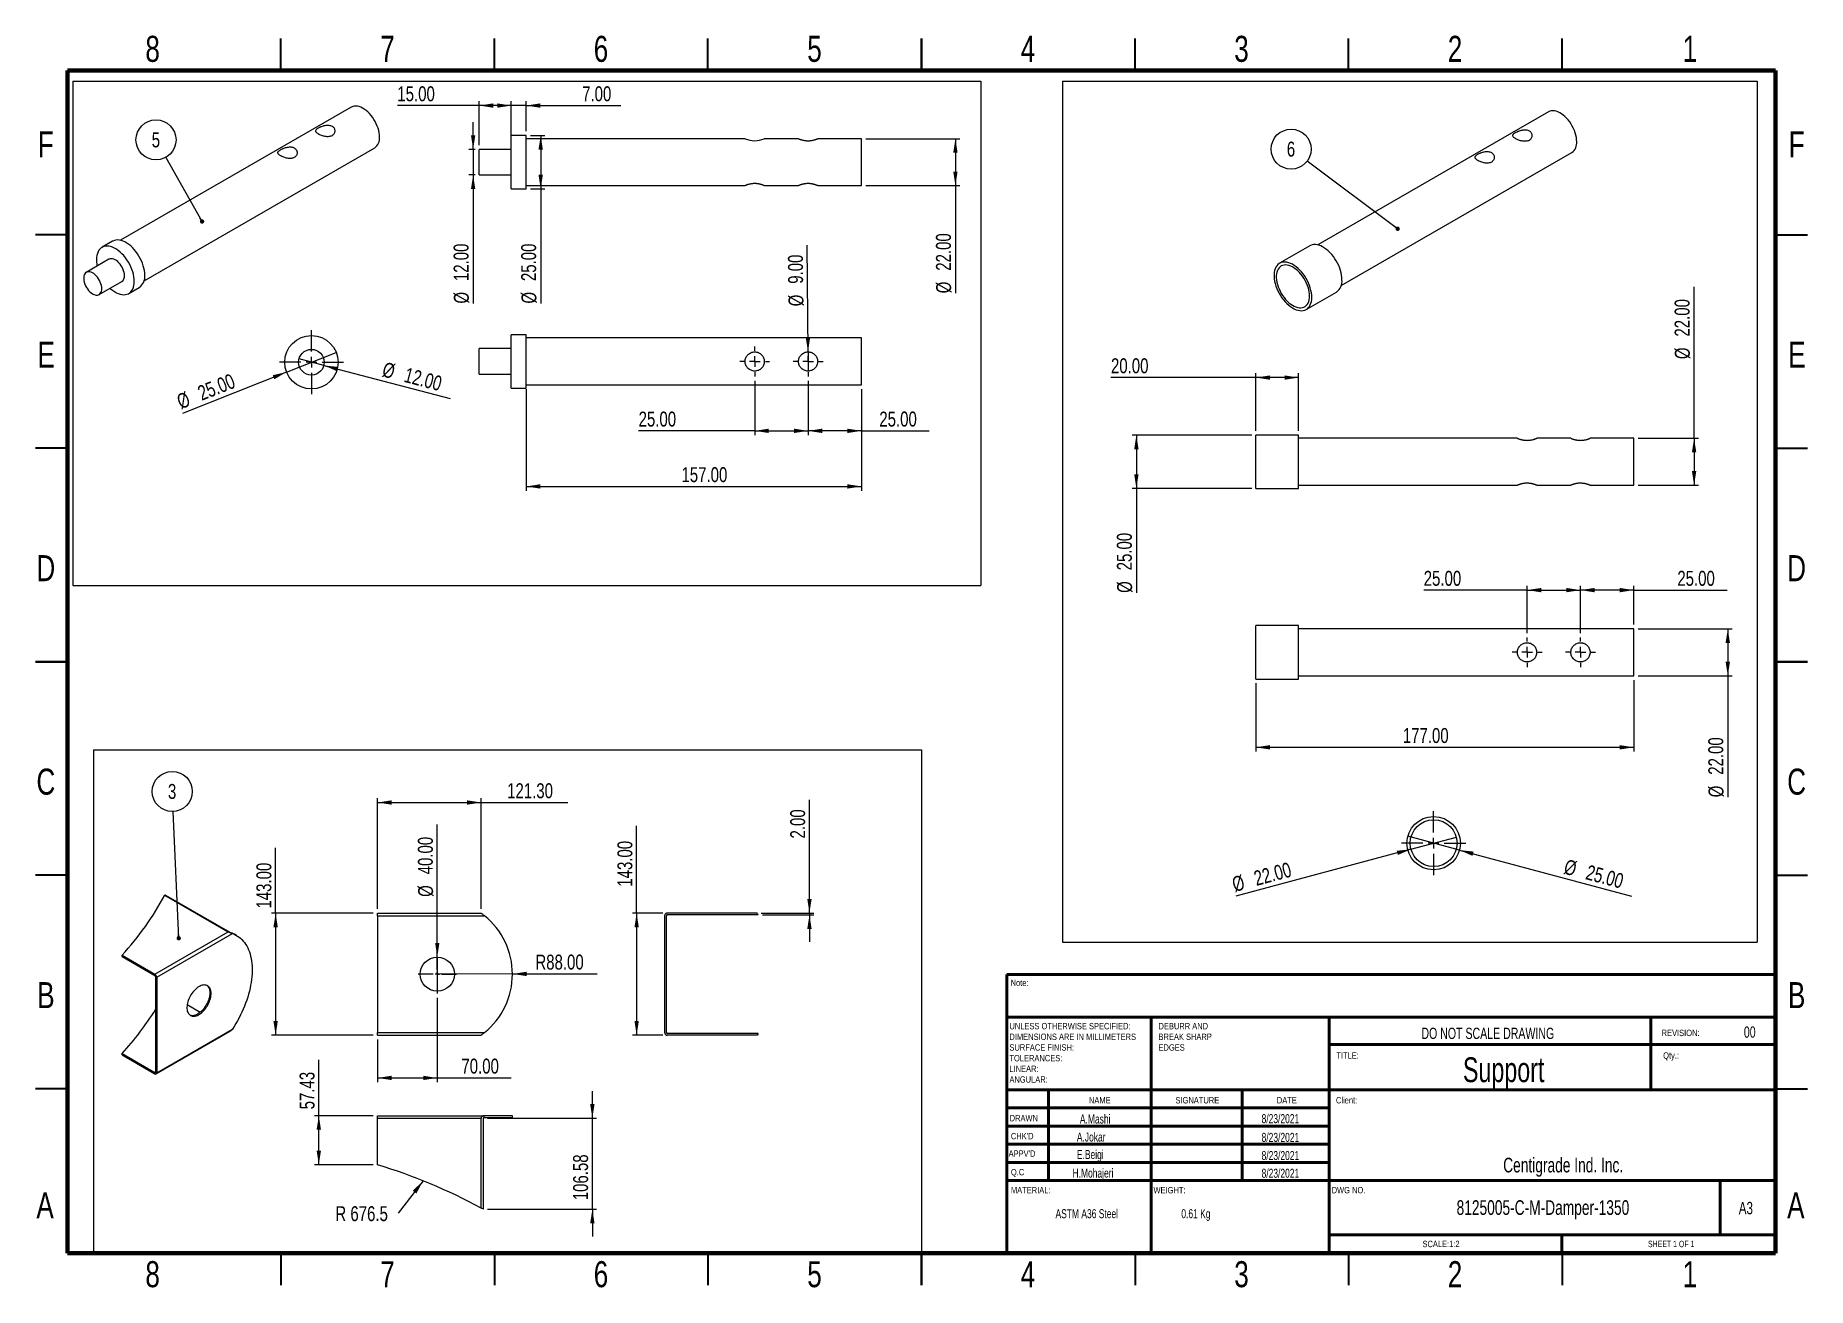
# Model space of a CAD drawing. Header units: millimetres. Extents: x 2 to 418, y 2 to 295.
import ezdxf

# ---------------------------------------------------------------- set-up
doc = ezdxf.new("R2010")
doc.units = ezdxf.units.MM
doc.layers.add('RED_DIMENSION', color=1, linetype='Continuous')
doc.styles.add('SLDTEXTSTYLE0', font='TXT', dxfattribs={"width": 0.75})
doc.styles.add('SLDTEXTSTYLE1', font='TXT', dxfattribs={"width": 0.699738})
doc.styles.add('SLDTEXTSTYLE2', font='TXT', dxfattribs={"width": 0.7})
doc.styles.add('SLDTEXTSTYLE3', font='TXT', dxfattribs={"width": 0.65})
doc.dimstyles.new('SLDDIMSTYLE0', dxfattribs={"dimtxt": 0.18, "dimasz": 1.016, "dimexe": 0, "dimexo": 0.0625, "dimgap": 0, "dimtad": 0, "dimtih": 1, "dimtoh": 1, "dimdec": 0, "dimrnd": 1e-09, "dimzin": 0, "dimdsep": 46, "dimtxsty": 'Standard', "dimblk1": 'DOT', "dimblk2": 'DOT', "dimsah": 1, "dimcen": 0.09, "dimadec": 0, "dimazin": 0, "dimtfac": 1.016, "dimtdec": 0, "dimtofl": 0, "dimtmove": 0, "dimatfit": 3, "dimldrblk": 'DOT', "dimfxl": 0, "dimfrac": 2, "dimtolj": 1, "dimtzin": 0, "dimarcsym": 0})
doc.dimstyles.new('SLDDIMSTYLE1', dxfattribs={"dimtxt": 3.5, "dimasz": 3.302, "dimexe": 0, "dimexo": 0.0625, "dimgap": 0.875, "dimtad": 1, "dimlfac": 5, "dimrnd": 1e-09, "dimzin": 4, "dimdsep": 46, "dimtxsty": 'SLDTEXTSTYLE0', "dimsah": 1, "dimcen": 0, "dimadec": 0, "dimazin": 1, "dimtfac": 1, "dimtofl": 0, "dimtmove": 0, "dimatfit": 3, "dimfxl": 0, "dimfrac": 2, "dimtolj": 1, "dimtzin": 12, "dimarcsym": 0})
doc.dimstyles.new('SLDDIMSTYLE10', dxfattribs={"dimtxt": 3.5, "dimasz": 3.302, "dimexe": 0, "dimexo": 0.0625, "dimgap": 0.875, "dimtad": 1, "dimlfac": 2, "dimrnd": 1e-09, "dimzin": 4, "dimdsep": 46, "dimtxsty": 'SLDTEXTSTYLE0', "dimblk1": 'NONE', "dimsah": 1, "dimcen": 0, "dimadec": 0, "dimazin": 1, "dimtfac": 1, "dimtmove": 0, "dimatfit": 3, "dimldrblk": 'NONE', "dimfxl": 0, "dimfrac": 2, "dimtolj": 1, "dimtzin": 12, "dimarcsym": 0})
doc.dimstyles.new('SLDDIMSTYLE2', dxfattribs={"dimtxt": 3.5, "dimasz": 3.302, "dimexe": 0, "dimexo": 0.0625, "dimgap": 0.875, "dimtad": 1, "dimlfac": 5, "dimrnd": 1e-09, "dimzin": 4, "dimdsep": 46, "dimtxsty": 'SLDTEXTSTYLE0', "dimblk1": 'NONE', "dimsah": 1, "dimcen": 0, "dimadec": 0, "dimazin": 1, "dimtfac": 1, "dimtmove": 0, "dimatfit": 3, "dimldrblk": 'NONE', "dimfxl": 0, "dimfrac": 2, "dimtolj": 1, "dimtzin": 12, "dimarcsym": 0})
doc.dimstyles.new('SLDDIMSTYLE3', dxfattribs={"dimtxt": 3.5, "dimasz": 3.302, "dimexe": 0, "dimexo": 0.0625, "dimgap": 0.875, "dimtad": 1, "dimlfac": 5, "dimrnd": 1e-09, "dimzin": 4, "dimdsep": 46, "dimtxsty": 'SLDTEXTSTYLE0', "dimsah": 1, "dimcen": 0.09, "dimadec": 0, "dimazin": 1, "dimtfac": 1, "dimtofl": 0, "dimtmove": 0, "dimatfit": 3, "dimfxl": 0, "dimfrac": 2, "dimtolj": 1, "dimtzin": 12, "dimarcsym": 0})
doc.dimstyles.new('SLDDIMSTYLE4', dxfattribs={"dimtxt": 3.5, "dimasz": 3.302, "dimexe": 0, "dimexo": 0.0625, "dimgap": 0.875, "dimtad": 1, "dimlfac": 5, "dimrnd": 1e-09, "dimzin": 12, "dimdsep": 46, "dimtxsty": 'SLDTEXTSTYLE0', "dimsah": 1, "dimcen": 0.09, "dimadec": 0, "dimazin": 3, "dimtfac": 1, "dimtofl": 0, "dimtmove": 0, "dimatfit": 3, "dimfxl": 0, "dimfrac": 2, "dimtolj": 1, "dimtzin": 12, "dimarcsym": 0})
doc.dimstyles.new('SLDDIMSTYLE5', dxfattribs={"dimtxt": 3.5, "dimasz": 3.302, "dimexe": 0, "dimexo": 0.0625, "dimgap": 0.875, "dimtad": 1, "dimlfac": 5, "dimrnd": 1e-09, "dimzin": 12, "dimdsep": 46, "dimtxsty": 'SLDTEXTSTYLE0', "dimsah": 1, "dimcen": 0.09, "dimadec": 0, "dimazin": 3, "dimtfac": 1, "dimtmove": 0, "dimatfit": 0, "dimfxl": 0, "dimfrac": 2, "dimtolj": 1, "dimtzin": 12, "dimarcsym": 0})
doc.dimstyles.new('SLDDIMSTYLE6', dxfattribs={"dimtxt": 0.18, "dimasz": 3.302, "dimexe": 0, "dimexo": 0.0625, "dimgap": 0, "dimtad": 0, "dimtih": 1, "dimtoh": 1, "dimdec": 0, "dimrnd": 1e-09, "dimzin": 0, "dimdsep": 46, "dimtxsty": 'Standard', "dimsah": 1, "dimcen": 0.09, "dimadec": 0, "dimazin": 0, "dimtfac": 3.302, "dimtdec": 0, "dimtofl": 0, "dimtmove": 0, "dimatfit": 3, "dimfxl": 0, "dimfrac": 2, "dimtolj": 1, "dimtzin": 0, "dimarcsym": 0})
doc.dimstyles.new('SLDDIMSTYLE7', dxfattribs={"dimtxt": 3.5, "dimasz": 3.302, "dimexe": 0, "dimexo": 0.0625, "dimgap": 0.875, "dimtad": 1, "dimlfac": 5, "dimrnd": 1e-09, "dimzin": 4, "dimdsep": 46, "dimtxsty": 'SLDTEXTSTYLE0', "dimsah": 1, "dimcen": 0.09, "dimadec": 0, "dimazin": 1, "dimtfac": 1, "dimtmove": 0, "dimatfit": 0, "dimfxl": 0, "dimfrac": 2, "dimtolj": 1, "dimtzin": 12, "dimarcsym": 0})
doc.dimstyles.new('SLDDIMSTYLE8', dxfattribs={"dimtxt": 3.5, "dimasz": 3.302, "dimexe": 0, "dimexo": 0.0625, "dimgap": 0.875, "dimtad": 1, "dimlfac": 2, "dimrnd": 1e-09, "dimzin": 4, "dimdsep": 46, "dimtxsty": 'SLDTEXTSTYLE0', "dimsah": 1, "dimcen": 0.09, "dimadec": 0, "dimazin": 1, "dimtfac": 1, "dimtofl": 0, "dimtmove": 0, "dimatfit": 3, "dimfxl": 0, "dimfrac": 2, "dimtolj": 1, "dimtzin": 12, "dimarcsym": 0})
doc.dimstyles.new('SLDDIMSTYLE9', dxfattribs={"dimtxt": 3.5, "dimasz": 3.302, "dimexe": 0, "dimexo": 0.0625, "dimgap": 0.875, "dimtad": 1, "dimlfac": 2, "dimrnd": 1e-09, "dimzin": 4, "dimdsep": 46, "dimtxsty": 'SLDTEXTSTYLE0', "dimsah": 1, "dimcen": 0.09, "dimadec": 0, "dimazin": 1, "dimtfac": 1, "dimtmove": 0, "dimatfit": 0, "dimfxl": 0, "dimfrac": 2, "dimtolj": 1, "dimtzin": 12, "dimarcsym": 0})

msp = doc.modelspace()

# ---------------------------------------------------------------- texts
at = {"color": 7, "linetype": 'Continuous', "lineweight": 0}
for s, insert, char_height, attachment_point, style in [('8', (29.9386, 295.1137), 6.096, 2, 'SLDTEXTSTYLE0'), ('7', (84.9386, 295.1137), 6.096, 2, 'SLDTEXTSTYLE0'), ('6', (134.9386, 295.1137), 6.096, 2, 'SLDTEXTSTYLE0'), ('5', (184.9386, 295.1137), 6.096, 2, 'SLDTEXTSTYLE0'), ('4', (234.9386, 295.1137), 6.096, 2, 'SLDTEXTSTYLE0'), ('3', (284.9386, 295.1137), 6.096, 2, 'SLDTEXTSTYLE0'), ('2', (334.9386, 295.1137), 6.096, 2, 'SLDTEXTSTYLE0'), ('1', (389.9386, 295.1137), 6.096, 2, 'SLDTEXTSTYLE0'), ('F', (4.9365, 272.7257), 6.096, 2, 'SLDTEXTSTYLE0'), ('F', (414.9365, 272.7257), 6.096, 2, 'SLDTEXTSTYLE0'), ('E', (5.0106, 223.4757), 6.096, 2, 'SLDTEXTSTYLE0'), ('E', (415.0106, 223.4757), 6.096, 2, 'SLDTEXTSTYLE0'), ('D', (4.9302, 173.4757), 6.096, 2, 'SLDTEXTSTYLE0'), ('D', (414.9302, 173.4757), 6.096, 2, 'SLDTEXTSTYLE0'), ('C', (4.9365, 123.4757), 6.096, 2, 'SLDTEXTSTYLE0'), ('C', (414.9365, 123.4757), 6.096, 2, 'SLDTEXTSTYLE0'), ('B', (4.9534, 73.4757), 6.096, 2, 'SLDTEXTSTYLE0'), ('Note:', (230.8782, 74.0551), 1.5, 1, 'SLDTEXTSTYLE2'), ('B', (414.9534, 73.4757), 6.096, 2, 'SLDTEXTSTYLE0'), ('DO NOT SCALE DRAWING', (327.0719, 62.7991), 2.645833, 1, 'SLDTEXTSTYLE2'), ('REVISION:', (383.3276, 62.3289), 1.5, 1, 'SLDTEXTSTYLE2'), ('00', (403.9619, 63.0969), 2.64583, 2, 'SLDTEXTSTYLE2'), ('TITLE:', (307.1522, 57.0236), 1.5, 1, 'SLDTEXTSTYLE2'), ('Support', (346.3374, 55.8624), 5.82083, 2, 'SLDTEXTSTYLE2'), ('Qty.:', (383.6808, 57.0236), 1.5, 1, 'SLDTEXTSTYLE2'), ('NAME', (249.2117, 46.5557), 1.5, 1, 'SLDTEXTSTYLE2'), ('SIGNATURE', (269.4789, 46.5557), 1.5, 1, 'SLDTEXTSTYLE2'), ('DATE', (293.2166, 46.5557), 1.5, 1, 'SLDTEXTSTYLE2'), ('Client:', (307.0605, 46.5557), 1.5, 1, 'SLDTEXTSTYLE2'), ('DRAWN', (230.6434, 42.3787), 1.5, 1, 'SLDTEXTSTYLE1'), ('A.Mashi', (247.0953, 42.4727), 2.11667, 1, 'SLDTEXTSTYLE2'), ('8/23/2021', (289.6445, 42.5485), 2.11667, 1, 'SLDTEXTSTYLE2'), ("CHK'D", (230.9392, 38.1558), 1.5, 1, 'SLDTEXTSTYLE2'), ('A.Jokar', (246.3839, 38.2498), 2.11667, 1, 'SLDTEXTSTYLE2'), ('8/23/2021', (289.6445, 38.1635), 2.11667, 1, 'SLDTEXTSTYLE2'), ("APPV'D", (230.4017, 34.0598), 1.5, 1, 'SLDTEXTSTYLE2'), ('E.Beigi', (246.3839, 34.1538), 2.11667, 1, 'SLDTEXTSTYLE2'), ('8/23/2021', (289.6445, 33.918), 2.11667, 1, 'SLDTEXTSTYLE2'), ('Q.C', (230.9392, 29.7097), 1.5, 1, 'SLDTEXTSTYLE2'), ('H.Mohajeri', (245.3687, 29.8037), 2.11667, 1, 'SLDTEXTSTYLE2'), ('8/23/2021', (289.6445, 29.7636), 2.11667, 1, 'SLDTEXTSTYLE2'), ('Centigrade Ind. Inc.', (360.2729, 32.3421), 3.439583, 2, 'SLDTEXTSTYLE2'), ('MATERIAL:', (230.9392, 25.4986), 1.5, 1, 'SLDTEXTSTYLE2'), ('WEIGHT:', (264.3254, 25.4981), 1.5, 1, 'SLDTEXTSTYLE2'), ('DWG NO.', (306.0484, 25.4981), 1.5, 1, 'SLDTEXTSTYLE2'), ('A', (4.7566, 24.2257), 6.096, 2, 'SLDTEXTSTYLE0'), ('8125005-C-M-Damper-1350', (335.3049, 22.3902), 3.439583, 1, 'SLDTEXTSTYLE2'), ('A3', (401.3887, 22.0002), 2.91042, 1, 'SLDTEXTSTYLE2'), ('A', (414.7566, 24.2257), 6.096, 2, 'SLDTEXTSTYLE0'), ('ASTM A36 Steel', (248.7042, 20.2928), 2.116667, 2, 'SLDTEXTSTYLE2'), ('0.61 Kg', (270.8477, 20.2928), 2.11667, 1, 'SLDTEXTSTYLE2'), ('SCALE:1:2', (327.3245, 12.8941), 1.5, 1, 'SLDTEXTSTYLE2'), ('SHEET 1 OF 1', (380.1332, 12.8941), 1.5, 1, 'SLDTEXTSTYLE3'), ('8', (29.9386, 8.1137), 6.096, 2, 'SLDTEXTSTYLE0'), ('7', (84.9386, 8.1137), 6.096, 2, 'SLDTEXTSTYLE0'), ('6', (134.9386, 8.1137), 6.096, 2, 'SLDTEXTSTYLE0'), ('5', (184.9386, 8.1137), 6.096, 2, 'SLDTEXTSTYLE0'), ('4', (234.9386, 8.1137), 6.096, 2, 'SLDTEXTSTYLE0'), ('3', (284.9386, 8.1137), 6.096, 2, 'SLDTEXTSTYLE0'), ('2', (334.9386, 8.1137), 6.096, 2, 'SLDTEXTSTYLE0'), ('1', (389.9386, 8.1137), 6.096, 2, 'SLDTEXTSTYLE0')]:
    msp.add_mtext(s, dxfattribs=dict(at, insert=insert, char_height=char_height, attachment_point=attachment_point, style=style))

# ---------------------------------------------------------------- blocks, each defined once
blk = doc.blocks.new('SW_NOTE_0')
at = {"color": 0, "linetype": 'Continuous', "lineweight": 0, "char_height": 1.5, "attachment_point": 1, "style": 'SLDTEXTSTYLE2'}
for s, insert in [('UNLESS OTHERWISE SPECIFIED:', (0, 1.93)), ('SURFACE FINISH:', (0, -3.07)), ('DIMENSIONS ARE IN MILLIMETERS', (0, -0.57)), ('TOLERANCES:', (0, -5.57)), ('LINEAR:', (0, -8.07)), ('ANGULAR:', (0, -10.57))]:
    blk.add_mtext(s, dxfattribs=dict(at, insert=insert))
blk = doc.blocks.new('SW_NOTE_1')
at = {"color": 0, "linetype": 'Continuous', "lineweight": 0, "char_height": 1.5, "attachment_point": 1, "style": 'SLDTEXTSTYLE2'}
for s, insert in [('DEBURR AND', (0, 1.93)), ('BREAK SHARP', (0, -0.57)), ('EDGES', (0, -3.07))]:
    blk.add_mtext(s, dxfattribs=dict(at, insert=insert))
blk = doc.blocks.new('SW_NOTE_2')
at = {"layer": 'RED_DIMENSION', "color": 0}
blk.add_circle((-0.21, 4.69), 4.69, dxfattribs=at)
at = {"layer": 'RED_DIMENSION', "color": 0, "insert": (-0.24, 6.45), "char_height": 3.5, "attachment_point": 2, "style": 'SLDTEXTSTYLE0'}
blk.add_mtext('3', dxfattribs=at)
blk = doc.blocks.new('_DOT')
at = {"color": 0, "linetype": 'ByBlock', "lineweight": -2}
blk.add_line((-0.5, 0), (-1, 0), dxfattribs=at)
at = {"color": 0, "linetype": 'ByBlock', "const_width": 0.5}
blk.add_lwpolyline([(-0.25, 0, 1), (0.25, 0, 1)], format="xyb", close=True, dxfattribs=at)
blk = doc.blocks.new('_D')
at = {"layer": 'RED_DIMENSION'}
for q in [(96.6, 75.33), (134.05, 75.44)]:
    blk.add_line((114.2, 75.39), q, dxfattribs=at)
blk.add_solid([(114.2, 75.39), (117.51, 74.89), (117.51, 75.9)], dxfattribs=at)
at = {"layer": 'RED_DIMENSION', "insert": (119.57, 79.9), "char_height": 3.5, "attachment_point": 1, "rotation": 0.1673, "style": 'SLDTEXTSTYLE0'}
blk.add_mtext('R88.00', dxfattribs=at)
blk = doc.blocks.new('_D_1')
at = {"layer": 'RED_DIMENSION'}
for q in [(96.6, 110.36), (96.6, 71.33)]:
    blk.add_line((96.6, 79.33), q, dxfattribs=at)
blk.add_solid([(96.6, 79.33), (97.11, 82.64), (96.1, 82.64)], dxfattribs=at)
at = {"layer": 'RED_DIMENSION', "char_height": 3.5, "attachment_point": 1, "rotation": 90, "style": 'SLDTEXTSTYLE0'}
for s, insert in [('40.00', (92.06, 98.72)), ('%%c', (92.11, 93.44))]:
    blk.add_mtext(s, dxfattribs=dict(at, insert=insert))
blk = doc.blocks.new('_NONE')
blk = doc.blocks.new('_D_2')
at = {"layer": 'RED_DIMENSION'}
for p, q in [((96.6, 69.83), (96.6, 50.03)), ((82.6, 60.03), (82.6, 50.03)), ((82.6, 51.03), (96.6, 51.03)), ((96.6, 51.03), (113.89, 51.03))]:
    blk.add_line(p, q, dxfattribs=at)
for points in [[(82.6, 51.03), (85.91, 50.53), (85.91, 51.54)], [(96.6, 51.03), (93.3, 51.54), (93.3, 50.53)]]:
    blk.add_solid(points, dxfattribs=at)
at = {"layer": 'RED_DIMENSION', "insert": (102.25, 55.55), "char_height": 3.5, "attachment_point": 1, "style": 'SLDTEXTSTYLE0'}
blk.add_mtext('70.00', dxfattribs=at)
blk = doc.blocks.new('_D_3')
at = {"layer": 'RED_DIMENSION'}
for p, q in [((58.75, 89.63), (58.75, 104.92)), ((81.6, 89.63), (57.75, 89.63)), ((58.75, 89.63), (58.75, 61.03)), ((81.6, 61.03), (57.75, 61.03))]:
    blk.add_line(p, q, dxfattribs=at)
for points in [[(58.75, 89.63), (58.24, 86.33), (59.26, 86.33)], [(58.75, 61.03), (59.26, 64.34), (58.24, 64.34)]]:
    blk.add_solid(points, dxfattribs=at)
at = {"layer": 'RED_DIMENSION', "insert": (54.24, 90.7), "char_height": 3.5, "attachment_point": 1, "rotation": 90, "style": 'SLDTEXTSTYLE0'}
blk.add_mtext('143.00', dxfattribs=at)
blk = doc.blocks.new('_D_4')
at = {"layer": 'RED_DIMENSION'}
for p, q in [((82.6, 90.63), (82.6, 116.54)), ((106.87, 90.63), (106.87, 116.54)), ((82.6, 115.54), (106.87, 115.54)), ((106.87, 115.54), (127.18, 115.54))]:
    blk.add_line(p, q, dxfattribs=at)
for points in [[(82.6, 115.54), (85.91, 115.03), (85.91, 116.05)], [(106.87, 115.54), (103.56, 116.05), (103.56, 115.03)]]:
    blk.add_solid(points, dxfattribs=at)
at = {"layer": 'RED_DIMENSION', "insert": (112.96, 120.05), "char_height": 3.5, "attachment_point": 1, "style": 'SLDTEXTSTYLE0'}
blk.add_mtext('121.30', dxfattribs=at)
blk = doc.blocks.new('SW_CENTERMARKSYMBOL_0')
at = {"color": 0, "linetype": 'Continuous', "lineweight": 0}
for p, q in [((0, 1), (0, 4.5)), ((-1, 0), (-4.5, 0)), ((0, 0), (-0.5, 0)), ((0, 0), (0, 0.5)), ((0, 0), (0, -0.5)), ((0, 0), (0.5, 0)), ((1, 0), (4.5, 0)), ((0, -1), (0, -4.5))]:
    blk.add_line(p, q, dxfattribs=at)
blk = doc.blocks.new('SW_CENTERMARKSYMBOL_1')
at = {"color": 0, "linetype": 'Continuous', "lineweight": 0}
for p, q in [((0, 1), (0, 4.5)), ((-1, 0), (-4.5, 0)), ((0, 0), (-0.5, 0)), ((0, 0), (0, 0.5)), ((0, 0), (0, -0.5)), ((0, 0), (0.5, 0)), ((1, 0), (4.5, 0)), ((0, -1), (0, -4.5))]:
    blk.add_line(p, q, dxfattribs=at)
blk = doc.blocks.new('_D_5')
at = {"layer": 'RED_DIMENSION'}
for p, q in [((68.86, 42.19), (68.86, 55.3)), ((81.6, 42.19), (67.86, 42.19)), ((68.86, 30.7), (68.86, 42.19)), ((81.6, 30.7), (67.86, 30.7))]:
    blk.add_line(p, q, dxfattribs=at)
for points in [[(68.86, 42.19), (68.35, 38.89), (69.37, 38.89)], [(68.86, 30.7), (69.37, 34.01), (68.35, 34.01)]]:
    blk.add_solid(points, dxfattribs=at)
at = {"layer": 'RED_DIMENSION', "insert": (64.35, 43.67), "char_height": 3.5, "attachment_point": 1, "rotation": 90, "style": 'SLDTEXTSTYLE0'}
blk.add_mtext('57.43', dxfattribs=at)
blk = doc.blocks.new('_D_6')
at = {"layer": 'RED_DIMENSION'}
for p, q in [((132.92, 41.59), (132.92, 47.94)), ((108.4, 41.59), (133.92, 41.59)), ((132.92, 20.27), (132.92, 41.59)), ((108.4, 20.27), (133.92, 20.27)), ((132.92, 20.27), (132.92, 13.92))]:
    blk.add_line(p, q, dxfattribs=at)
for points in [[(132.92, 41.59), (133.43, 44.89), (132.41, 44.89)], [(132.92, 20.27), (132.41, 16.97), (133.43, 16.97)]]:
    blk.add_solid(points, dxfattribs=at)
at = {"layer": 'RED_DIMENSION', "insert": (128.41, 22.38), "char_height": 3.5, "attachment_point": 1, "rotation": 90, "style": 'SLDTEXTSTYLE0'}
blk.add_mtext('106.58', dxfattribs=at)
blk = doc.blocks.new('SW_NOTE_3')
at = {"layer": 'RED_DIMENSION', "color": 0, "insert": (-8.59, 1.64), "char_height": 3.5, "attachment_point": 2, "style": 'SLDTEXTSTYLE0'}
blk.add_mtext('R 676.5', dxfattribs=at)
blk = doc.blocks.new('_D_7')
at = {"layer": 'RED_DIMENSION'}
for p, q in [((183.76, 89.63), (183.76, 116.16)), ((172.48, 89.63), (184.76, 89.63)), ((172.77, 89.23), (184.76, 89.23)), ((183.76, 89.63), (183.76, 89.23)), ((183.76, 89.23), (183.76, 82.88))]:
    blk.add_line(p, q, dxfattribs=at)
for points in [[(183.76, 89.63), (184.27, 92.94), (183.25, 92.94)], [(183.76, 89.23), (183.25, 85.93), (184.27, 85.93)]]:
    blk.add_solid(points, dxfattribs=at)
at = {"layer": 'RED_DIMENSION', "insert": (179.25, 107.11), "char_height": 3.5, "attachment_point": 1, "rotation": 90, "style": 'SLDTEXTSTYLE0'}
blk.add_mtext('2.00', dxfattribs=at)
blk = doc.blocks.new('_D_8')
at = {"layer": 'RED_DIMENSION'}
for p, q in [((143.29, 89.63), (143.29, 110.04)), ((149.45, 89.63), (142.29, 89.63)), ((143.29, 89.63), (143.29, 61.03)), ((149.45, 61.03), (142.29, 61.03))]:
    blk.add_line(p, q, dxfattribs=at)
for points in [[(143.29, 89.63), (142.79, 86.33), (143.8, 86.33)], [(143.29, 61.03), (143.8, 64.34), (142.79, 64.34)]]:
    blk.add_solid(points, dxfattribs=at)
at = {"layer": 'RED_DIMENSION', "insert": (138.78, 95.82), "char_height": 3.5, "attachment_point": 1, "rotation": 90, "style": 'SLDTEXTSTYLE0'}
blk.add_mtext('143.00', dxfattribs=at)
blk = doc.blocks.new('SW_NOTE_4')
at = {"layer": 'RED_DIMENSION', "color": 0}
blk.add_circle((-2.31, 4.09), 4.69, dxfattribs=at)
at = {"layer": 'RED_DIMENSION', "color": 0, "insert": (-2.34, 5.84), "char_height": 3.5, "attachment_point": 2, "style": 'SLDTEXTSTYLE0'}
blk.add_mtext('5', dxfattribs=at)
blk = doc.blocks.new('_D_9')
at = {"layer": 'RED_DIMENSION'}
for p, q in [((196.94, 271.02), (218.94, 271.02)), ((217.94, 271.02), (217.94, 260.02)), ((196.94, 260.02), (218.94, 260.02)), ((217.94, 260.02), (217.94, 234.81))]:
    blk.add_line(p, q, dxfattribs=at)
for points in [[(217.94, 271.02), (217.43, 267.72), (218.45, 267.72)], [(217.94, 260.02), (218.45, 263.32), (217.43, 263.32)]]:
    blk.add_solid(points, dxfattribs=at)
at = {"layer": 'RED_DIMENSION', "char_height": 3.5, "attachment_point": 1, "rotation": 90, "style": 'SLDTEXTSTYLE0'}
for s, insert in [('22.00', (213.38, 240.09)), ('%%c', (213.43, 234.81))]:
    blk.add_mtext(s, dxfattribs=dict(at, insert=insert))
blk = doc.blocks.new('_D_10')
at = {"layer": 'RED_DIMENSION'}
for p, q in [((118.44, 271.77), (121.82, 271.77)), ((120.82, 271.77), (120.82, 259.27)), ((118.44, 259.27), (121.82, 259.27)), ((120.82, 259.27), (120.82, 232.4))]:
    blk.add_line(p, q, dxfattribs=at)
for points in [[(120.82, 271.77), (120.31, 268.47), (121.33, 268.47)], [(120.82, 259.27), (121.33, 262.57), (120.31, 262.57)]]:
    blk.add_solid(points, dxfattribs=at)
at = {"layer": 'RED_DIMENSION', "char_height": 3.5, "attachment_point": 1, "rotation": 90, "style": 'SLDTEXTSTYLE0'}
for s, insert in [('25.00', (116.25, 237.67)), ('%%c', (116.31, 232.4))]:
    blk.add_mtext(s, dxfattribs=dict(at, insert=insert))
blk = doc.blocks.new('_D_11')
at = {"layer": 'RED_DIMENSION'}
for p, q in [((105, 268.52), (105, 274.87)), ((105.44, 268.52), (104, 268.52)), ((105, 268.52), (105, 262.52)), ((105.44, 262.52), (104, 262.52)), ((105, 262.52), (105, 232.4))]:
    blk.add_line(p, q, dxfattribs=at)
for points in [[(105, 268.52), (105.51, 271.82), (104.49, 271.82)], [(105, 262.52), (104.49, 259.22), (105.51, 259.22)]]:
    blk.add_solid(points, dxfattribs=at)
at = {"layer": 'RED_DIMENSION', "char_height": 3.5, "attachment_point": 1, "rotation": 90, "style": 'SLDTEXTSTYLE0'}
for s, insert in [('12.00', (100.43, 237.67)), ('%%c', (100.49, 232.4))]:
    blk.add_mtext(s, dxfattribs=dict(at, insert=insert))
blk = doc.blocks.new('_D_12')
at = {"layer": 'RED_DIMENSION'}
for p, q in [((106.44, 278.78), (87.25, 278.78)), ((106.44, 269.52), (106.44, 279.78)), ((113.94, 278.78), (106.44, 278.78)), ((113.94, 269.52), (113.94, 279.78))]:
    blk.add_line(p, q, dxfattribs=at)
for points in [[(106.44, 278.78), (109.74, 278.27), (109.74, 279.29)], [(113.94, 278.78), (110.64, 279.29), (110.64, 278.27)]]:
    blk.add_solid(points, dxfattribs=at)
at = {"layer": 'RED_DIMENSION', "insert": (87.25, 283.29), "char_height": 3.5, "attachment_point": 1, "style": 'SLDTEXTSTYLE0'}
blk.add_mtext('15.00', dxfattribs=at)
blk = doc.blocks.new('_D_13')
at = {"layer": 'RED_DIMENSION'}
for p, q in [((113.94, 278.78), (107.59, 278.78)), ((113.94, 272.77), (113.94, 279.78)), ((117.44, 278.78), (113.94, 278.78)), ((117.44, 272.77), (117.44, 279.78)), ((117.44, 278.78), (139.58, 278.78))]:
    blk.add_line(p, q, dxfattribs=at)
for points in [[(113.94, 278.78), (110.64, 279.29), (110.64, 278.27)], [(117.44, 278.78), (120.74, 278.27), (120.74, 279.29)]]:
    blk.add_solid(points, dxfattribs=at)
at = {"layer": 'RED_DIMENSION', "insert": (130.53, 283.29), "char_height": 3.5, "attachment_point": 1, "style": 'SLDTEXTSTYLE0'}
blk.add_mtext('7.00', dxfattribs=at)
blk = doc.blocks.new('_D_14')
at = {"layer": 'RED_DIMENSION'}
for q in [(72.95, 220.97), (36.9, 206.69)]:
    blk.add_line((61.32, 216.37), q, dxfattribs=at)
blk.add_solid([(61.32, 216.37), (58.07, 215.62), (58.44, 214.68)], dxfattribs=at)
at = {"layer": 'RED_DIMENSION', "char_height": 3.5, "attachment_point": 1, "rotation": 21.6071, "style": 'SLDTEXTSTYLE0'}
for s, insert in [('25.00', (40.14, 212.87)), ('%%c', (35.25, 210.87))]:
    blk.add_mtext(s, dxfattribs=dict(at, insert=insert))
blk = doc.blocks.new('_D_15')
at = {"layer": 'RED_DIMENSION'}
for q in [(64.23, 219.43), (99.59, 210.15)]:
    blk.add_line((70.04, 217.91), q, dxfattribs=at)
blk.add_solid([(70.04, 217.91), (73.1, 216.58), (73.36, 217.56)], dxfattribs=at)
at = {"layer": 'RED_DIMENSION', "char_height": 3.5, "attachment_point": 1, "rotation": 345.294, "style": 'SLDTEXTSTYLE0'}
for s, insert in [('%%c', (84.37, 218.79)), ('12.00', (89.48, 217.5))]:
    blk.add_mtext(s, dxfattribs=dict(at, insert=insert))
blk = doc.blocks.new('SW_CENTERMARKSYMBOL_2')
at = {"layer": 'RED_DIMENSION', "color": 0}
for p, q in [((0, 2.5), (0, 7.5)), ((-2.5, 0), (-7.5, 0)), ((0, 0), (-1.25, 0)), ((0, 0), (0, 1.25)), ((0, 0), (0, -1.25)), ((0, 0), (1.25, 0)), ((2.5, 0), (7.5, 0)), ((0, -2.5), (0, -7.5))]:
    blk.add_line(p, q, dxfattribs=at)
blk = doc.blocks.new('_D_16')
at = {"layer": 'RED_DIMENSION'}
for p, q in [((170.94, 214.34), (170.94, 201.59)), ((183.44, 214.34), (183.44, 201.59)), ((170.94, 202.59), (143.75, 202.59)), ((170.94, 202.59), (183.44, 202.59))]:
    blk.add_line(p, q, dxfattribs=at)
for points in [[(170.94, 202.59), (174.24, 202.08), (174.24, 203.1)], [(183.44, 202.59), (180.14, 203.1), (180.14, 202.08)]]:
    blk.add_solid(points, dxfattribs=at)
at = {"layer": 'RED_DIMENSION', "insert": (143.75, 207.1), "char_height": 3.5, "attachment_point": 1, "style": 'SLDTEXTSTYLE0'}
blk.add_mtext('25.00', dxfattribs=at)
blk = doc.blocks.new('_D_17')
at = {"layer": 'RED_DIMENSION'}
for p, q in [((183.44, 214.34), (183.44, 201.59)), ((195.94, 212.34), (195.94, 201.59)), ((195.94, 202.59), (183.44, 202.59)), ((195.94, 202.59), (211.76, 202.59))]:
    blk.add_line(p, q, dxfattribs=at)
for points in [[(183.44, 202.59), (186.74, 202.08), (186.74, 203.1)], [(195.94, 202.59), (192.64, 203.1), (192.64, 202.08)]]:
    blk.add_solid(points, dxfattribs=at)
at = {"layer": 'RED_DIMENSION', "insert": (200.12, 207.1), "char_height": 3.5, "attachment_point": 1, "style": 'SLDTEXTSTYLE0'}
blk.add_mtext('25.00', dxfattribs=at)
blk = doc.blocks.new('_D_18')
at = {"layer": 'RED_DIMENSION'}
for q in [(183.25, 246.11), (183.46, 216.59)]:
    blk.add_line((183.43, 221.09), q, dxfattribs=at)
blk.add_solid([(183.43, 221.09), (183.91, 224.4), (182.89, 224.39)], dxfattribs=at)
at = {"layer": 'RED_DIMENSION', "char_height": 3.5, "attachment_point": 1, "rotation": 90.4068, "style": 'SLDTEXTSTYLE0'}
for s, insert in [('9.00', (178.77, 237.03)), ('%%c', (178.86, 231.75))]:
    blk.add_mtext(s, dxfattribs=dict(at, insert=insert))
blk = doc.blocks.new('_D_19')
at = {"layer": 'RED_DIMENSION'}
for p, q in [((117.44, 212.34), (117.44, 188.57)), ((195.94, 212.34), (195.94, 188.57)), ((117.44, 189.57), (195.94, 189.57))]:
    blk.add_line(p, q, dxfattribs=at)
for points in [[(117.44, 189.57), (120.74, 189.06), (120.74, 190.08)], [(195.94, 189.57), (192.64, 190.08), (192.64, 189.06)]]:
    blk.add_solid(points, dxfattribs=at)
at = {"layer": 'RED_DIMENSION', "insert": (153.79, 194.08), "char_height": 3.5, "attachment_point": 1, "style": 'SLDTEXTSTYLE0'}
blk.add_mtext('157.00', dxfattribs=at)
blk = doc.blocks.new('SW_CENTERMARKSYMBOL_3')
at = {"layer": 'RED_DIMENSION', "color": 0}
for p, q in [((-2.5, 0), (-3.5, 0)), ((0, 0), (-1.25, 0)), ((0, 2.5), (0, 3.5)), ((0, 0), (0, 1.25)), ((0, 0), (0, -1.25)), ((0, 0), (1.25, 0)), ((2.5, 0), (3.5, 0)), ((0, -2.5), (0, -3.5))]:
    blk.add_line(p, q, dxfattribs=at)
blk = doc.blocks.new('SW_CENTERMARKSYMBOL_4')
at = {"layer": 'RED_DIMENSION', "color": 0}
for p, q in [((-2.5, 0), (-3.5, 0)), ((0, 0), (-1.25, 0)), ((0, 2.5), (0, 3.5)), ((0, 0), (0, 1.25)), ((0, 0), (0, -1.25)), ((0, 0), (1.25, 0)), ((2.5, 0), (3.5, 0)), ((0, -2.5), (0, -3.5))]:
    blk.add_line(p, q, dxfattribs=at)
blk = doc.blocks.new('SW_NOTE_5')
at = {"layer": 'RED_DIMENSION', "color": 0}
blk.add_circle((-3.76, 2.81), 4.69, dxfattribs=at)
at = {"layer": 'RED_DIMENSION', "color": 0, "insert": (-3.79, 4.57), "char_height": 3.5, "attachment_point": 2, "style": 'SLDTEXTSTYLE0'}
blk.add_mtext('6', dxfattribs=at)
blk = doc.blocks.new('_D_20')
at = {"layer": 'RED_DIMENSION'}
for p, q in [((288.32, 202.6), (288.32, 216.07)), ((298.32, 202.6), (298.32, 216.07)), ((288.32, 215.07), (254.37, 215.07)), ((298.32, 215.07), (288.32, 215.07))]:
    blk.add_line(p, q, dxfattribs=at)
for points in [[(288.32, 215.07), (291.62, 214.56), (291.62, 215.57)], [(298.32, 215.07), (295.02, 215.57), (295.02, 214.56)]]:
    blk.add_solid(points, dxfattribs=at)
at = {"layer": 'RED_DIMENSION', "insert": (254.37, 219.58), "char_height": 3.5, "attachment_point": 1, "style": 'SLDTEXTSTYLE0'}
blk.add_mtext('20.00', dxfattribs=at)
blk = doc.blocks.new('_D_21')
at = {"layer": 'RED_DIMENSION'}
for p, q in [((287.32, 201.6), (259.32, 201.6)), ((260.32, 201.6), (260.32, 189.1)), ((287.32, 189.1), (259.32, 189.1)), ((260.32, 189.1), (260.32, 164.64))]:
    blk.add_line(p, q, dxfattribs=at)
for points in [[(260.32, 201.6), (259.81, 198.3), (260.83, 198.3)], [(260.32, 189.1), (260.83, 192.4), (259.81, 192.4)]]:
    blk.add_solid(points, dxfattribs=at)
at = {"layer": 'RED_DIMENSION', "char_height": 3.5, "attachment_point": 1, "rotation": 90, "style": 'SLDTEXTSTYLE0'}
for s, insert in [('25.00', (255.75, 169.92)), ('%%c', (255.81, 164.64))]:
    blk.add_mtext(s, dxfattribs=dict(at, insert=insert))
blk = doc.blocks.new('_D_22')
at = {"layer": 'RED_DIMENSION'}
for p, q in [((390.93, 200.85), (390.93, 236.31)), ((377.82, 200.85), (391.93, 200.85)), ((390.93, 200.85), (390.93, 189.85)), ((377.82, 189.85), (391.93, 189.85))]:
    blk.add_line(p, q, dxfattribs=at)
for points in [[(390.93, 200.85), (390.42, 197.55), (391.44, 197.55)], [(390.93, 189.85), (391.44, 193.15), (390.42, 193.15)]]:
    blk.add_solid(points, dxfattribs=at)
at = {"layer": 'RED_DIMENSION', "char_height": 3.5, "attachment_point": 1, "rotation": 90, "style": 'SLDTEXTSTYLE0'}
for s, insert in [('22.00', (386.37, 224.67)), ('%%c', (386.42, 219.39))]:
    blk.add_mtext(s, dxfattribs=dict(at, insert=insert))
blk = doc.blocks.new('_D_23')
at = {"layer": 'RED_DIMENSION'}
for p, q in [((288.32, 143.47), (288.32, 127.47)), ((376.82, 144.22), (376.82, 127.47)), ((288.32, 128.47), (376.82, 128.47))]:
    blk.add_line(p, q, dxfattribs=at)
for points in [[(288.32, 128.47), (291.62, 127.96), (291.62, 128.98)], [(376.82, 128.47), (373.52, 128.98), (373.52, 127.96)]]:
    blk.add_solid(points, dxfattribs=at)
at = {"layer": 'RED_DIMENSION', "insert": (322.71, 132.98), "char_height": 3.5, "attachment_point": 1, "style": 'SLDTEXTSTYLE0'}
blk.add_mtext('177.00', dxfattribs=at)
blk = doc.blocks.new('_D_24')
at = {"layer": 'RED_DIMENSION'}
for p, q in [((351.82, 155.22), (351.82, 166.29)), ((364.32, 155.22), (364.32, 166.29)), ((351.82, 165.29), (327.61, 165.29)), ((351.82, 165.29), (364.32, 165.29))]:
    blk.add_line(p, q, dxfattribs=at)
for points in [[(351.82, 165.29), (355.12, 164.78), (355.12, 165.79)], [(364.32, 165.29), (361.02, 165.79), (361.02, 164.78)]]:
    blk.add_solid(points, dxfattribs=at)
at = {"layer": 'RED_DIMENSION', "insert": (327.61, 169.8), "char_height": 3.5, "attachment_point": 1, "style": 'SLDTEXTSTYLE0'}
blk.add_mtext('25.00', dxfattribs=at)
blk = doc.blocks.new('_D_25')
at = {"layer": 'RED_DIMENSION'}
for p, q in [((364.32, 155.22), (364.32, 166.29)), ((376.82, 157.22), (376.82, 166.29)), ((376.82, 165.29), (364.32, 165.29)), ((376.82, 165.29), (398.64, 165.29))]:
    blk.add_line(p, q, dxfattribs=at)
for points in [[(364.32, 165.29), (367.62, 164.78), (367.62, 165.79)], [(376.82, 165.29), (373.52, 165.79), (373.52, 164.78)]]:
    blk.add_solid(points, dxfattribs=at)
at = {"layer": 'RED_DIMENSION', "insert": (387, 169.8), "char_height": 3.5, "attachment_point": 1, "style": 'SLDTEXTSTYLE0'}
blk.add_mtext('25.00', dxfattribs=at)
blk = doc.blocks.new('_D_26')
at = {"layer": 'RED_DIMENSION'}
for p, q in [((377.82, 156.22), (399.82, 156.22)), ((398.82, 156.22), (398.82, 145.22)), ((377.82, 145.22), (399.82, 145.22)), ((398.82, 145.22), (398.82, 116.76))]:
    blk.add_line(p, q, dxfattribs=at)
for points in [[(398.82, 156.22), (398.31, 152.92), (399.33, 152.92)], [(398.82, 145.22), (399.33, 148.52), (398.31, 148.52)]]:
    blk.add_solid(points, dxfattribs=at)
at = {"layer": 'RED_DIMENSION', "char_height": 3.5, "attachment_point": 1, "rotation": 90, "style": 'SLDTEXTSTYLE0'}
for s, insert in [('22.00', (394.25, 122.04)), ('%%c', (394.31, 116.76))]:
    blk.add_mtext(s, dxfattribs=dict(at, insert=insert))
blk = doc.blocks.new('SW_CENTERMARKSYMBOL_5')
at = {"layer": 'RED_DIMENSION', "color": 0}
for p, q in [((-2.5, 0), (-3.5, 0)), ((0, 0), (-1.25, 0)), ((0, 2.5), (0, 3.5)), ((0, 0), (0, 1.25)), ((0, 0), (0, -1.25)), ((0, 0), (1.25, 0)), ((2.5, 0), (3.5, 0)), ((0, -2.5), (0, -3.5))]:
    blk.add_line(p, q, dxfattribs=at)
blk = doc.blocks.new('SW_CENTERMARKSYMBOL_6')
at = {"layer": 'RED_DIMENSION', "color": 0}
for p, q in [((-2.5, 0), (-3.5, 0)), ((0, 0), (-1.25, 0)), ((0, 2.5), (0, 3.5)), ((0, 0), (0, 1.25)), ((0, 0), (0, -1.25)), ((0, 0), (1.25, 0)), ((2.5, 0), (3.5, 0)), ((0, -2.5), (0, -3.5))]:
    blk.add_line(p, q, dxfattribs=at)
blk = doc.blocks.new('_D_27')
at = {"layer": 'RED_DIMENSION'}
for q in [(323.9, 107.63), (376.28, 93.6)]:
    blk.add_line((335.97, 104.4), q, dxfattribs=at)
blk.add_solid([(335.97, 104.4), (339.03, 103.05), (339.3, 104.03)], dxfattribs=at)
at = {"layer": 'RED_DIMENSION', "char_height": 3.5, "attachment_point": 1, "rotation": 345, "style": 'SLDTEXTSTYLE0'}
for s, insert in [('%%c', (361.1, 102.33)), ('25.00', (366.22, 101.01))]:
    blk.add_mtext(s, dxfattribs=dict(at, insert=insert))
blk = doc.blocks.new('_D_28')
at = {"layer": 'RED_DIMENSION'}
for q in [(283.6, 93.6), (335.25, 107.44)]:
    blk.add_line((324.62, 104.59), q, dxfattribs=at)
blk.add_solid([(324.62, 104.59), (321.3, 104.23), (321.57, 103.25)], dxfattribs=at)
at = {"layer": 'RED_DIMENSION', "char_height": 3.5, "attachment_point": 1, "rotation": 15, "style": 'SLDTEXTSTYLE0'}
for s, insert in [('22.00', (287.52, 99.37)), ('%%c', (282.43, 97.95))]:
    blk.add_mtext(s, dxfattribs=dict(at, insert=insert))
blk = doc.blocks.new('SW_CENTERMARKSYMBOL_7')
at = {"layer": 'RED_DIMENSION', "color": 0}
for p, q in [((0, 2.5), (0, 7.5)), ((-2.5, 0), (-7.5, 0)), ((0, 0), (-1.25, 0)), ((0, 0), (0, 1.25)), ((0, 0), (0, -1.25)), ((0, 0), (1.25, 0)), ((2.5, 0), (7.5, 0)), ((0, -2.5), (0, -7.5))]:
    blk.add_line(p, q, dxfattribs=at)

# ---------------------------------------------------------------- dimensions: what is measured, and where the dimension line sits
at = {"layer": 'RED_DIMENSION'}
for base, p1, p2, dimstyle, picture, middle in [((106.4416, 278.7804), (113.9416, 268.5207), (106.4416, 268.5207), 'SLDDIMSTYLE8', '_D_12', (93.0701, 278.7804)), ((113.9416, 278.7804), (117.4416, 271.7707), (113.9416, 271.7707), 'SLDDIMSTYLE9', '_D_13', (135.0577, 278.7804)), ((288.3176, 215.066), (298.3176, 201.5982), (288.3176, 201.5982), 'SLDDIMSTYLE8', '_D_20', (260.1899, 215.066)), ((195.9416, 189.5721), (117.4416, 213.3415), (195.9416, 213.3415), 'SLDDIMSTYLE8', '_D_19', (160.8988, 189.5721)), ((183.4416, 202.5915), (170.9416, 215.3415), (183.4416, 215.3415), 'SLDDIMSTYLE8', '_D_16', (149.5645, 202.5915)), ((183.4416, 202.5915), (195.9416, 213.3415), (183.4416, 215.3415), 'SLDDIMSTYLE8', '_D_17', (205.9416, 202.5915)), ((364.3176, 165.2867), (351.8176, 154.2188), (364.3176, 154.2188), 'SLDDIMSTYLE8', '_D_24', (333.4327, 165.2867)), ((364.3176, 165.2867), (376.8176, 156.2188), (364.3176, 154.2188), 'SLDDIMSTYLE8', '_D_25', (392.8176, 165.2867)), ((376.8176, 128.4688), (288.3176, 144.4688), (376.8176, 145.2188), 'SLDDIMSTYLE8', '_D_23', (329.8235, 128.4688)), ((96.6049, 51.0348), (82.6049, 61.0348), (96.6049, 70.8348), 'SLDDIMSTYLE3', '_D_2', (108.0668, 51.0348))]:
    dim = msp.add_linear_dim(base=base, p1=p1, p2=p2, dimstyle=dimstyle, dxfattribs=at)
    dim.commit()
    dim.dimension.update_dxf_attribs({"geometry": picture, "text_midpoint": middle, "dimtype": 160})
for base, p1, p2, dimstyle, picture, middle in [((104.9979, 262.5207), (106.4416, 268.5207), (106.4416, 262.5207), 'SLDDIMSTYLE9', '_D_11', (104.9979, 240.8539)), ((120.8195, 259.2707), (117.4416, 271.7707), (117.4416, 259.2707), 'SLDDIMSTYLE8', '_D_10', (120.8195, 240.8539)), ((217.9416, 260.0207), (195.9416, 271.0207), (195.9416, 260.0207), 'SLDDIMSTYLE8', '_D_9', (217.9416, 243.2707)), ((390.9305, 189.8482), (376.8176, 200.8482), (376.8176, 189.8482), 'SLDDIMSTYLE8', '_D_22', (390.9305, 227.8516)), ((260.3176, 189.0982), (288.3176, 201.5982), (288.3176, 189.0982), 'SLDDIMSTYLE8', '_D_21', (260.3176, 173.0982)), ((398.8176, 145.2188), (376.8176, 156.2188), (376.8176, 145.2188), 'SLDDIMSTYLE8', '_D_26', (398.8176, 125.2208))]:
    dim = msp.add_linear_dim(base=base, p1=p1, p2=p2, angle=90, text='%%c<>', dimstyle=dimstyle, dxfattribs=at)
    dim.commit()
    dim.dimension.update_dxf_attribs({"geometry": picture, "text_midpoint": middle, "dimtype": 160})
for p1, p2, dimstyle, picture, middle in [((183.4575, 216.5915), (183.4256, 221.0914), 'SLDDIMSTYLE10', '_D_18', (183.2975, 239.1386)), ((72.9451, 220.9689), (61.3235, 216.3659), 'SLDDIMSTYLE10', '_D_14', (44.6187, 209.7496)), ((64.2326, 219.429), (70.036, 217.9058), 'SLDDIMSTYLE10', '_D_15', (91.5547, 212.2581)), ((96.6049, 71.3348), (96.6049, 79.3348), 'SLDDIMSTYLE2', '_D_1', (96.6049, 102.0436)), ((335.25, 107.4393), (324.6248, 104.5923), 'SLDDIMSTYLE10', '_D_28', (291.6714, 95.7625)), ((323.9004, 107.6335), (335.9745, 104.3982), 'SLDDIMSTYLE10', '_D_27', (368.2034, 95.7625))]:
    dim = msp.add_diameter_dim_2p(p1=p1, p2=p2, dimstyle=dimstyle, dxfattribs=at)
    dim.commit()
    dim.dimension.update_dxf_attribs({"geometry": picture, "text_midpoint": middle, "dimtype": 163})
for base, p1, p2, angle, dimstyle, picture, middle in [((106.865, 115.5403), (82.6049, 89.6348), (106.865, 89.6348), 0, 'SLDDIMSTYLE3', '_D_4', (120.0686, 115.5403)), ((183.7611, 89.2348), (171.4782, 89.6348), (171.7677, 89.2348), 90, 'SLDDIMSTYLE7', '_D_7', (183.7611, 111.6348)), ((143.2944, 61.0348), (150.4522, 89.6348), (150.4522, 61.0348), 90, 'SLDDIMSTYLE3', '_D_8', (143.2944, 102.9282)), ((58.7497, 61.0348), (82.6049, 89.6348), (82.6049, 61.0348), 90, 'SLDDIMSTYLE3', '_D_3', (58.7497, 97.8095)), ((68.862, 42.1901), (82.6049, 30.7041), (82.6049, 42.1901), 90, 'SLDDIMSTYLE4', '_D_5', (68.862, 49.4857)), ((132.9174, 41.5901), (107.4007, 20.2746), (107.4007, 41.5901), 90, 'SLDDIMSTYLE5', '_D_6', (132.9174, 29.4915))]:
    dim = msp.add_linear_dim(base=base, p1=p1, p2=p2, angle=angle, dimstyle=dimstyle, dxfattribs=at)
    dim.commit()
    dim.dimension.update_dxf_attribs({"geometry": picture, "text_midpoint": middle, "dimtype": 160})
dim = msp.add_radius_dim(center=(96.6049, 75.3348), mpoint=(114.2048, 75.3862), dimstyle='SLDDIMSTYLE1', dxfattribs=at)
dim.commit()
dim.dimension.update_dxf_attribs({"geometry": '_D', "text_midpoint": (126.9425, 75.4234), "dimtype": 164})

# ---------------------------------------------------------------- linework, layer by layer
at = {"color": 7, "linetype": 'Continuous', "lineweight": 35}
for p, q in [((60, 287), (60, 294.5)), ((110, 287), (110, 294.5)), ((160, 287), (160, 294.5)), ((210, 294.5), (210, 287)), ((210, 287), (210, 294.5)), ((260, 287), (260, 294.5)), ((310, 287), (310, 294.5)), ((360, 287), (360, 294.5)), ((10, 248.5), (2.5, 248.5)), ((410, 248.5), (417.5, 248.5)), ((10, 198.5), (2.5, 198.5)), ((410, 198.5), (417.5, 198.5)), ((2.5, 148.5), (10, 148.5)), ((10, 148.5), (2.5, 148.5)), ((417.5, 148.5), (410, 148.5)), ((410, 148.5), (417.5, 148.5)), ((10, 98.5), (2.5, 98.5)), ((410, 98.5), (417.5, 98.5)), ((10, 48.5), (2.5, 48.5)), ((410, 48.5), (417.5, 48.5)), ((60, 10), (60, 2.5)), ((110, 10), (110, 2.5)), ((160, 10), (160, 2.5)), ((210, 2.5), (210, 10)), ((210, 10), (210, 2.5)), ((260, 10), (260, 2.5)), ((310, 10), (310, 2.5)), ((360, 10), (360, 2.5))]:
    msp.add_line(p, q, dxfattribs=at)
at = {"color": 7, "linetype": 'Continuous', "lineweight": 70}
for p, q in [((10, 10), (10, 287)), ((10, 287), (410, 287)), ((410, 287), (410, 10)), ((410, 10), (10, 10))]:
    msp.add_line(p, q, dxfattribs=at)
at = {"color": 7, "linetype": 'Continuous', "lineweight": 25}
for p, q in [((76.4534, 278.4072), (22.4299, 247.2201)), ((356.8057, 277.3219), (302.7822, 246.1348)), ((117.4416, 271.7707), (113.9416, 271.7707)), ((113.9416, 265.5207), (113.9416, 271.7707)), ((117.4416, 265.5207), (117.4416, 271.7707)), ((168.6932, 271.0207), (117.4416, 271.0207)), ((181.1985, 271.0207), (173.1916, 271.0207)), ((195.9416, 271.0207), (185.6916, 271.0207)), ((195.9416, 265.5207), (195.9416, 271.0207)), ((27.9294, 237.6936), (81.9529, 268.8807)), ((113.9416, 268.5207), (106.4416, 268.5207)), ((106.4416, 265.5207), (106.4416, 268.5207)), ((308.2818, 236.6083), (362.3052, 267.7954)), ((106.4416, 262.5207), (106.4416, 265.5207)), ((106.4416, 262.5207), (113.9416, 262.5207)), ((113.9416, 259.2707), (113.9416, 265.5207)), ((117.4416, 259.2707), (117.4416, 265.5207)), ((195.9416, 260.0207), (195.9416, 265.5207)), ((113.9416, 259.2707), (117.4416, 259.2707)), ((117.4416, 260.0207), (168.6932, 260.0207)), ((173.1916, 260.0207), (181.1985, 260.0207)), ((185.6916, 260.0207), (195.9416, 260.0207)), ((20.5705, 247.0127), (18.0956, 245.584)), ((300.9228, 245.9274), (293.8518, 241.8454)), ((19.7205, 242.7694), (14.4172, 239.7078)), ((17.417, 234.5115), (22.7203, 237.5731)), ((24.3451, 234.7584), (26.82, 236.1871)), ((300.1012, 231.0198), (307.1723, 235.1018)), ((117.4416, 225.0915), (113.9416, 225.0915)), ((113.9416, 212.5915), (113.9416, 225.0915)), ((117.4416, 212.5915), (117.4416, 225.0915)), ((195.9416, 224.3415), (117.4416, 224.3415)), ((195.9416, 213.3415), (195.9416, 224.3415)), ((113.9416, 221.8415), (106.4416, 221.8415)), ((106.4416, 215.8415), (106.4416, 221.8415)), ((106.4416, 215.8415), (113.9416, 215.8415)), ((113.9416, 212.5915), (117.4416, 212.5915)), ((117.4416, 213.3415), (195.9416, 213.3415)), ((298.3176, 201.5982), (288.3176, 201.5982)), ((288.3176, 195.3482), (288.3176, 201.5982)), ((298.3176, 195.3482), (298.3176, 201.5982)), ((349.5745, 200.8482), (298.3176, 200.8482)), ((362.0745, 200.8482), (354.0676, 200.8482)), ((376.8176, 200.8482), (366.5676, 200.8482)), ((376.8176, 195.3482), (376.8176, 200.8482)), ((288.3176, 189.0982), (288.3176, 195.3482)), ((298.3176, 189.0982), (298.3176, 195.3482)), ((376.8176, 189.8482), (376.8176, 195.3482)), ((288.3176, 189.0982), (298.3176, 189.0982)), ((298.3176, 189.8482), (349.5745, 189.8482)), ((354.0676, 189.8482), (362.0745, 189.8482)), ((366.5676, 189.8482), (376.8176, 189.8482)), ((298.3176, 156.9688), (288.3176, 156.9688)), ((288.3176, 144.4688), (288.3176, 156.9688)), ((298.3176, 144.4688), (298.3176, 156.9688)), ((376.8176, 156.2188), (298.3176, 156.2188)), ((376.8176, 145.2188), (376.8176, 156.2188)), ((288.3176, 144.4688), (298.3176, 144.4688)), ((298.3176, 145.2188), (376.8176, 145.2188)), ((32.7691, 93.8413), (47.6367, 85.2584)), ((32.9432, 93.8516), (48.0155, 85.1505)), ((82.6049, 89.6348), (106.865, 89.6348)), ((82.6049, 89.0348), (82.6049, 89.6348)), ((82.6049, 89.0348), (82.6049, 61.6348)), ((82.6049, 89.0348), (107.6534, 89.0348)), ((149.8522, 89.0348), (149.8522, 61.6348)), ((150.2522, 61.6348), (150.2522, 89.0348)), ((171.4782, 89.6348), (150.4522, 89.6348)), ((171.7677, 89.2348), (150.4522, 89.2348)), ((30.4822, 75.3554), (47.6367, 85.2584)), ((30.9065, 74.6205), (48.6185, 84.8454)), ((49.6053, 84.3912), (49.3224, 84.5545)), ((22.7847, 79.7991), (30.4822, 75.3554)), ((22.7847, 79.4725), (22.7847, 79.7991)), ((22.7847, 79.4725), (30.4822, 75.0287)), ((30.4822, 75.0287), (30.4822, 75.3554)), ((30.6236, 74.7838), (30.9065, 74.6205)), ((30.6236, 74.7838), (30.6236, 52.4106)), ((30.9065, 74.6205), (30.9065, 52.2473)), ((38.0362, 68.2116), (41.0967, 66.4448)), ((30.9065, 52.2473), (48.6185, 62.4722)), ((30.7822, 51.9726), (48.1068, 61.9739)), ((82.6049, 61.6348), (107.6534, 61.6348)), ((82.6049, 61.0348), (82.6049, 61.6348)), ((82.6049, 61.0348), (106.865, 61.0348)), ((171.7677, 61.4348), (150.4522, 61.4348)), ((171.4782, 61.0348), (150.4522, 61.0348)), ((171.7677, 61.4348), (171.4782, 61.0348)), ((22.7847, 56.7726), (30.4822, 52.3289)), ((22.7847, 56.446), (22.7847, 56.7726)), ((22.7847, 56.446), (30.4822, 52.0023)), ((30.6236, 52.4105), (30.4822, 52.3289)), ((30.4822, 52.3289), (30.4822, 52.0023)), ((30.6236, 52.4106), (30.9065, 52.2473)), ((82.6049, 41.5902), (82.6049, 42.1901)), ((82.6049, 42.1901), (107.6534, 42.1901)), ((82.6049, 30.7042), (82.6049, 41.5902)), ((82.6049, 41.5902), (106.865, 41.5902)), ((106.865, 20.5642), (106.865, 41.5902)), ((107.4007, 20.2746), (107.4007, 41.5902)), ((114.2049, 42.1901), (107.6534, 42.1901)), ((107.6534, 41.7902), (114.2049, 41.7902)), ((114.2049, 41.7902), (114.2049, 42.1901)), ((107.4007, 20.2746), (106.865, 20.5642))]:
    msp.add_line(p, q, dxfattribs=at)
at = {"color": 7, "linetype": 'Continuous', "lineweight": 50}
for p, q in [((230, 65.25), (230, 75.25)), ((230, 75.25), (410, 75.25)), ((230, 65.25), (410, 65.25)), ((230, 65.25), (230, 10)), ((263.8, 48.25), (263.8, 65.25)), ((305.4639, 65.25), (305.4639, 10)), ((380.8, 58.875), (380.8, 65.25)), ((410, 58.875), (305.4639, 58.875)), ((380.8, 48.25), (380.8, 58.875)), ((410, 48.25), (230, 48.25)), ((239.7476, 48.25), (239.7476, 27)), ((263.7505, 48.25), (263.7505, 10)), ((285.0863, 48.25), (285.0863, 27)), ((305.4639, 44), (230, 44)), ((305.4639, 39.75), (230, 39.75)), ((305.4639, 35.5), (230, 35.5)), ((305.4639, 31.25), (230, 31.25)), ((284.6, 27), (230, 27)), ((284.6, 27), (410, 27)), ((397, 14.25), (397, 27)), ((305.4639, 14.25), (410, 14.25)), ((359.9274, 10), (359.9274, 14.25))]:
    msp.add_line(p, q, dxfattribs=at)
at = {"color": 7, "linetype": 'Continuous', "lineweight": 25, "flags": 128}
for points in [[(83.0922, 271.3988), (83.0702, 271.8889), (83.0043, 272.3989), (82.8954, 272.9229), (82.7447, 273.4552), (82.5538, 273.9896), (82.325, 274.52), (82.0607, 275.0406), (81.7641, 275.5453), (81.4385, 276.0285), (81.0876, 276.4846), (80.7153, 276.9086), (80.3259, 277.2956), (79.9237, 277.6412), (79.5134, 277.9415), (79.0996, 278.1931), (78.687, 278.3932), (78.2802, 278.5394), (77.8838, 278.6302), (77.5024, 278.6645), (77.1403, 278.642), (76.8015, 278.5627), (76.49, 278.4278), (76.4534, 278.4072)], [(363.4445, 270.3135), (363.4225, 270.8036), (363.3567, 271.3136), (363.2477, 271.8377), (363.097, 272.3699), (362.9061, 272.9043), (362.6773, 273.4347), (362.4131, 273.9553), (362.1165, 274.46), (361.7909, 274.9432), (361.4399, 275.3993), (361.0676, 275.8233), (360.6782, 276.2103), (360.2761, 276.5559), (359.8657, 276.8562), (359.4519, 277.1078), (359.0393, 277.3079), (358.6325, 277.4542), (358.2361, 277.545), (357.8547, 277.5793), (357.4926, 277.5567), (357.1538, 277.4775), (356.8423, 277.3425), (356.8057, 277.3219)], [(25.6398, 237.6199), (25.6171, 238.1493), (25.5493, 238.6995), (25.4371, 239.2647), (25.2816, 239.8392), (25.0845, 240.4172), (24.8477, 240.9926), (24.5737, 241.5596), (24.2652, 242.1124), (23.9255, 242.6452), (23.5581, 243.1526), (23.1667, 243.6295), (22.7553, 244.0708), (22.3281, 244.4722), (21.8896, 244.8294), (21.4442, 245.1388), (20.9965, 245.3973), (20.5512, 245.6021), (20.1126, 245.7512), (19.6855, 245.843), (19.2741, 245.8766), (18.8827, 245.8517), (18.5152, 245.7685), (18.1756, 245.6278), (17.8671, 245.4312), (17.5931, 245.1806), (17.3563, 244.8786), (17.1591, 244.5283), (17.0036, 244.1332), (16.8914, 243.6976), (16.8236, 243.2257), (16.801, 242.7225), (16.8236, 242.1931), (16.8914, 241.643), (16.9788, 241.1866)], [(28.1147, 239.0486), (28.092, 239.578), (28.0242, 240.1282), (27.912, 240.6934), (27.7565, 241.268), (27.5594, 241.8459), (27.3226, 242.4213), (27.0485, 242.9883), (26.7401, 243.5411), (26.4004, 244.0739), (26.033, 244.5813), (25.6415, 245.0582), (25.2301, 245.4996), (24.803, 245.9009), (24.3645, 246.2581), (23.9191, 246.5675), (23.4714, 246.826), (23.026, 247.0308), (22.5875, 247.1799), (22.1604, 247.2717), (21.749, 247.3053), (21.3575, 247.2804), (20.9901, 247.1972), (20.6504, 247.0566), (20.5705, 247.0127)], [(308.467, 237.9634), (308.445, 238.4842), (308.3794, 239.0252), (308.2706, 239.581), (308.12, 240.146), (307.9288, 240.7148), (307.6991, 241.2815), (307.433, 241.8406), (307.1334, 242.3866), (306.803, 242.9139), (306.4453, 243.4174), (306.0638, 243.8921), (305.6622, 244.3332), (305.2445, 244.7363), (304.815, 245.0975), (304.3778, 245.4131), (303.9374, 245.68), (303.498, 245.8957), (303.0642, 246.0578), (302.64, 246.1648), (302.2299, 246.2157), (301.8379, 246.2099), (301.4678, 246.1476), (301.1233, 246.0292), (300.9228, 245.9274)], [(23.3417, 238.9466), (23.3191, 239.3163), (23.2518, 239.7043), (23.1411, 240.1021), (22.9896, 240.5015), (22.8003, 240.8938), (22.5773, 241.2708), (22.3255, 241.6242), (22.05, 241.9468), (21.7569, 242.2314), (21.4524, 242.4722), (21.1429, 242.6639), (20.8351, 242.8025), (20.5354, 242.885), (20.2504, 242.9097), (19.9861, 242.876), (19.748, 242.7847), (19.7205, 242.7694)], [(301.3959, 233.8813), (301.374, 234.4021), (301.3083, 234.9431), (301.1996, 235.4989), (301.0489, 236.064), (300.8577, 236.6327), (300.628, 237.1995), (300.362, 237.7586), (300.0623, 238.3045), (299.732, 238.8319), (299.3742, 239.3354), (298.9927, 239.81), (298.5911, 240.2511), (298.1735, 240.6543), (297.7439, 241.0154), (297.3068, 241.3311), (296.8663, 241.598), (296.427, 241.8136), (295.9931, 241.9757), (295.569, 242.0828), (295.1589, 242.1337), (294.7668, 242.1279), (294.3967, 242.0655), (294.0522, 241.9472), (293.7368, 241.774), (293.4536, 241.5478), (293.2055, 241.2707), (292.9947, 240.9455), (292.8236, 240.5755), (292.6937, 240.1643), (292.6064, 239.716), (292.5626, 239.2351), (292.5626, 238.7263), (292.6064, 238.1948), (292.6937, 237.6457), (292.8236, 237.0846), (292.9947, 236.5169), (293.2055, 235.9485), (293.4536, 235.3849), (293.7368, 234.8316), (294.0522, 234.2943), (294.3967, 233.7783), (294.7668, 233.2886), (295.1589, 232.8301), (295.569, 232.4075), (295.9931, 232.0249), (296.427, 231.6861), (296.8663, 231.3944), (297.3068, 231.1528), (297.7439, 230.9637), (298.1735, 230.829), (298.5911, 230.7499), (298.9927, 230.7273), (299.3742, 230.7614), (299.732, 230.8519), (300.0623, 230.9979), (300.362, 231.1978), (300.628, 231.4498), (300.8577, 231.7513), (301.0489, 232.0993), (301.1996, 232.4904), (301.3083, 232.9207), (301.374, 233.3859), (301.3959, 233.8813)], [(300.8656, 234.1875), (300.8436, 234.6776), (300.7777, 235.1875), (300.6688, 235.7116), (300.518, 236.2438), (300.3272, 236.7782), (300.0983, 237.3087), (299.8341, 237.8292), (299.5375, 238.3339), (299.2119, 238.8171), (298.861, 239.2733), (298.4887, 239.6972), (298.0993, 240.0842), (297.6971, 240.4298), (297.2868, 240.7301), (296.873, 240.9818), (296.4603, 241.1818), (296.0535, 241.3281), (295.6572, 241.4189), (295.2758, 241.4532), (294.9136, 241.4306), (294.5749, 241.3514), (294.2634, 241.2165), (293.9826, 241.0273), (293.7357, 240.7861), (293.5255, 240.4956), (293.3545, 240.159), (293.2244, 239.7802), (293.1369, 239.3635), (293.0929, 238.9136), (293.0929, 238.4355), (293.1369, 237.9348), (293.2244, 237.417), (293.3545, 236.8881), (293.5255, 236.3541), (293.7357, 235.8209), (293.9826, 235.2946), (294.2634, 234.7813), (294.5749, 234.2866), (294.9136, 233.8163), (295.2758, 233.3756), (295.6572, 232.9696), (296.0535, 232.6028), (296.4603, 232.2793), (296.873, 232.003), (297.2868, 231.7768), (297.6971, 231.6034), (298.0993, 231.4847), (298.4887, 231.4221), (298.861, 231.4162), (299.2119, 231.4672), (299.5375, 231.5744), (299.8341, 231.7367), (300.0983, 231.9521), (300.3272, 232.2184), (300.518, 232.5324), (300.6688, 232.8906), (300.7777, 233.2889), (300.8436, 233.7228), (300.8656, 234.1875)], [(18.0384, 235.8851), (18.0158, 236.2548), (17.9485, 236.6427), (17.8378, 237.0406), (17.6863, 237.44), (17.497, 237.8323), (17.274, 238.2092), (17.0222, 238.5627), (16.7467, 238.8852), (16.4536, 239.1699), (16.1491, 239.4107), (15.8396, 239.6024), (15.5318, 239.741), (15.2321, 239.8235), (14.9471, 239.8482), (14.6828, 239.8145), (14.4447, 239.7231), (14.2381, 239.5761), (14.0672, 239.3765), (13.9357, 239.1286), (13.8465, 238.8376), (13.8014, 238.5098), (13.8014, 238.1522), (13.8465, 237.7724), (13.9357, 237.3784), (14.0672, 236.9787), (14.2381, 236.5818), (14.4447, 236.1962), (14.6828, 235.83), (14.9471, 235.4911), (15.2321, 235.1867), (15.5318, 234.9232), (15.8396, 234.7064), (16.1491, 234.5408), (16.4536, 234.43), (16.7467, 234.3762), (17.0222, 234.3807), (17.274, 234.4434), (17.497, 234.5629), (17.6863, 234.7367), (17.8378, 234.9611), (17.9485, 235.2313), (18.0158, 235.5415), (18.0384, 235.8851)], [(19.9786, 235.9903), (20.1126, 235.8702), (20.5512, 235.513), (20.9965, 235.2036), (21.4442, 234.9452), (21.8896, 234.7403), (22.3281, 234.5913), (22.7553, 234.4994), (23.1667, 234.4658), (23.5581, 234.4907), (23.9255, 234.5739), (24.2652, 234.7146), (24.5737, 234.9112), (24.8477, 235.1618), (25.0845, 235.4638), (25.2816, 235.8141), (25.4371, 236.2092), (25.5493, 236.6449), (25.6171, 237.1167), (25.6398, 237.6199)], [(48.6185, 84.8454), (49.0325, 84.6814), (49.431, 84.4879), (49.8131, 84.2654), (50.1782, 84.0143), (50.5255, 83.735), (50.8545, 83.4281), (51.1644, 83.0942), (51.4547, 82.7338), (51.7248, 82.3478), (51.9743, 81.9367), (52.2026, 81.5014), (52.4093, 81.0428), (52.594, 80.5616), (52.7565, 80.0588), (52.8963, 79.5353), (53.0132, 78.9922), (53.107, 78.4304), (53.1775, 77.8511), (53.2245, 77.2553), (53.2481, 76.6441), (53.2481, 76.0188), (53.2245, 75.3804), (53.1775, 74.7302), (53.107, 74.0695), (53.0132, 73.3994), (52.8963, 72.7213), (52.7565, 72.0365), (52.594, 71.3461), (52.4093, 70.6516), (52.2026, 69.9543), (51.9743, 69.2554), (51.7248, 68.5564), (51.4547, 67.8584), (51.1644, 67.1629), (50.8545, 66.4712), (50.5255, 65.7845), (50.1782, 65.1042), (49.8131, 64.4315), (49.431, 63.7678), (49.0325, 63.1143), (48.6185, 62.4722)], [(40.806, 72.4149), (40.5488, 72.2529), (40.2937, 72.0652), (40.0429, 71.8533), (39.7984, 71.619), (39.5622, 71.3642), (39.3364, 71.091), (39.1227, 70.8018), (38.923, 70.4989), (38.7389, 70.1848), (38.5719, 69.8621), (38.4234, 69.5335), (38.2947, 69.2017), (38.1867, 68.8694), (38.1005, 68.5395), (38.0367, 68.2146), (37.9959, 67.8975), (37.9783, 67.5907), (37.9841, 67.2969), (38.0134, 67.0183), (38.0658, 66.7575), (38.1409, 66.5165), (38.238, 66.2972), (38.3565, 66.1016), (38.4952, 65.9313), (38.6531, 65.7876), (38.8289, 65.6717), (39.021, 65.5847), (39.2279, 65.5272), (39.4479, 65.4997), (39.6791, 65.5025), (39.9197, 65.5355), (40.1676, 65.5984), (40.4208, 65.6907), (40.6772, 65.8117), (40.9347, 65.9603), (41.1911, 66.1354), (41.4443, 66.3354), (41.6922, 66.5587), (41.9328, 66.8035), (42.1641, 67.0677), (42.384, 67.3492), (42.591, 67.6456), (42.7831, 67.9545), (42.9588, 68.2732), (43.1167, 68.5992), (43.2555, 68.9297), (43.3739, 69.2621), (43.4711, 69.5935), (43.5462, 69.9213), (43.5986, 70.2426), (43.6278, 70.5549), (43.6337, 70.8555), (43.6161, 71.142), (43.5752, 71.4119), (43.5114, 71.6632), (43.4252, 71.8935), (43.3173, 72.1012), (43.1886, 72.2843), (43.0401, 72.4415), (42.8731, 72.5714), (42.689, 72.673), (42.4893, 72.7453), (42.2756, 72.7878), (42.0497, 72.8002), (41.8136, 72.7823), (41.5691, 72.7343), (41.3182, 72.6566), (41.0632, 72.5499), (40.806, 72.4149)], [(42.6594, 72.6859), (42.676, 72.6732), (42.8339, 72.5295), (42.9726, 72.3592), (43.0911, 72.1636), (43.1883, 71.9444), (43.2633, 71.7033), (43.3157, 71.4425), (43.345, 71.1639), (43.3508, 70.8701), (43.3333, 70.5633), (43.2924, 70.2462), (43.2286, 69.9213), (43.1424, 69.5914), (43.0345, 69.2591), (42.9057, 68.9273), (42.7572, 68.5987), (42.5903, 68.276), (42.4061, 67.9619), (42.2064, 67.659), (41.9927, 67.3698), (41.7669, 67.0966), (41.5307, 66.8418), (41.2862, 66.6075), (41.0354, 66.3956), (40.7803, 66.2079), (40.5231, 66.0459)]]:
    msp.add_lwpolyline(points, dxfattribs=at)
at = {"color": 7, "linetype": 'Continuous', "lineweight": 25}
for centre, radius in [((67.1343, 218.6674), 6.25), ((67.1343, 218.6674), 3), ((329.9374, 106.0158), 6.25), ((329.9374, 106.0158), 5.5), ((96.6049, 75.3348), 4)]:
    msp.add_circle(centre, radius, dxfattribs=at)
for centre, radius, start, end in [((80.379, 271.1096), 2.7286, 305.227789, 6.084389), ((170.9416, 276.2285), 5.6731, 246.650611, 293.366067), ((360.7313, 270.0243), 2.7286, 305.227789, 6.084389), ((21.8602, 238.7895), 1.4898, 305.260407, 6.051772), ((25.0033, 238.7327), 3.1273, 305.513725, 5.79845), ((305.3467, 237.6515), 3.1358, 305.603718, 5.708457), ((-25.5982, 124.7714), 66.0561, 317.092245, 332.079934), ((96.6049, 75.3348), 17.6, 308.884857, 51.115143), ((46.3642, 79.4267), 5.9199, 60.019843, 70.548432), ((29.9854, 74.5786), 0.9221, 2.604783, 57.394791), ((30.3166, 74.7698), 0.3074, 2.60551, 57.394067), ((-27.6101, 103.3504), 68.623, 317.254081, 328.060096), ((39.3234, 67.7774), 2.1065, 251.920789, 304.71674), ((30.5374, 52.3966), 0.0873, 230.799087, 9.213143), ((30.6478, 52.2053), 0.262, 230.797069, 9.215162), ((42.8049, -98.6096), 135.3, 61.740401, 72.892759)]:
    msp.add_arc(centre, radius, start, end, dxfattribs=at)
for points, knots in [([(71.9553, 273.9508), (71.849, 274.0122), (71.7341, 274.0613), (71.488, 274.1368), (71.3552, 274.1631), (71.0827, 274.1923), (70.9427, 274.1955), (70.6552, 274.1817), (70.5085, 274.1645), (70.2184, 274.1138), (70.0731, 274.0801), (69.7847, 273.999), (69.6452, 273.9526), (69.4422, 273.8764), (69.3757, 273.8498), (69.2448, 273.7947), (69.1803, 273.7659), (68.9948, 273.6791), (68.8804, 273.6196), (68.6701, 273.4983), (68.5739, 273.4362), (68.4099, 273.3148), (68.3404, 273.2547), (68.2274, 273.1343), (68.1854, 273.0757), (68.1288, 272.9585), (68.1144, 272.8994), (68.1142, 272.7822), (68.1281, 272.7239), (68.1844, 272.6045), (68.2271, 272.5437), (68.3382, 272.4225), (68.4069, 272.3615), (68.5724, 272.2371), (68.6668, 272.1755), (68.8238, 272.0847), (68.8787, 272.0547), (68.9941, 271.9952), (69.0547, 271.9656), (69.2403, 271.8798), (69.3705, 271.8258), (69.6434, 271.7254), (69.7859, 271.6793), (70.0719, 271.6005), (70.2175, 271.5671), (70.5108, 271.5159), (70.6552, 271.4987), (70.9406, 271.4832), (71.0832, 271.4852), (71.3552, 271.512), (71.4849, 271.5364), (71.7316, 271.61), (71.8491, 271.6597), (72.059, 271.7807), (72.1532, 271.8521), (72.3193, 272.0169), (72.3887, 272.1077), (72.5006, 272.3021), (72.5434, 272.4069), (72.6, 272.6204), (72.6142, 272.7292), (72.6144, 272.9488), (72.6001, 273.059), (72.544, 273.27), (72.5023, 273.372), (72.3893, 273.5667), (72.32, 273.656), (72.1566, 273.8171), (72.0616, 273.8894), (71.9553, 273.9508)], [0, 0, 0, 0, 0.03125, 0.03125, 0.0625, 0.0625, 0.09375, 0.09375, 0.125, 0.125, 0.15625, 0.15625, 0.1875, 0.1875, 0.203125, 0.203125, 0.21875, 0.21875, 0.25, 0.25, 0.28125, 0.28125, 0.3125, 0.3125, 0.34375, 0.34375, 0.375, 0.375, 0.40625, 0.40625, 0.4375, 0.4375, 0.46875, 0.46875, 0.5, 0.5, 0.515625, 0.515625, 0.53125, 0.53125, 0.5625, 0.5625, 0.59375, 0.59375, 0.625, 0.625, 0.65625, 0.65625, 0.6875, 0.6875, 0.71875, 0.71875, 0.75, 0.75, 0.78125, 0.78125, 0.8125, 0.8125, 0.84375, 0.84375, 0.875, 0.875, 0.90625, 0.90625, 0.9375, 0.9375, 0.96875, 0.96875, 1, 1, 1, 1]), ([(181.1985, 271.0179), (181.1964, 271.0187), (181.1913, 271.0208), (181.2119, 271.0124), (181.2531, 270.9958), (181.3222, 270.9683), (181.4163, 270.9325), (181.5282, 270.8913), (181.665, 270.8437), (181.8257, 270.7927), (182.0062, 270.7393), (182.2115, 270.686), (182.4348, 270.6385), (182.6105, 270.6068), (182.7933, 270.58), (182.9842, 270.559), (183.1742, 270.5454), (183.421, 270.5369), (183.6644, 270.5419), (183.9006, 270.5594), (184.1271, 270.584), (184.3428, 270.6179), (184.5488, 270.6594), (184.7511, 270.7059), (184.9398, 270.7572), (185.1111, 270.8094), (185.2314, 270.8487), (185.3416, 270.8868), (185.4394, 270.9223), (185.5215, 270.9532), (185.6098, 270.9876), (185.6668, 271.0106), (185.6894, 271.0199), (185.691, 271.0205), (185.6916, 271.0207)], [0, 0, 0, 0, 0.0182547, 0.044658141, 0.068896823, 0.11816194, 0.143232683, 0.168255327, 0.219055836, 0.244876105, 0.271593224, 0.325904771, 0.353569751, 0.380518563, 0.407674948, 0.435517374, 0.463611006, 0.488558557, 0.539382722, 0.565325434, 0.589273007, 0.637910399, 0.662637498, 0.688013191, 0.739525384, 0.765708347, 0.792780229, 0.82004105, 0.847913641, 0.87600656, 0.902514167, 0.956552691, 0.984174814, 1, 1, 1, 1]), ([(352.3076, 272.8655), (352.2013, 272.9269), (352.0864, 272.9761), (351.8403, 273.0515), (351.7075, 273.0779), (351.435, 273.107), (351.295, 273.1102), (351.0075, 273.0964), (350.8608, 273.0792), (350.5707, 273.0285), (350.4255, 272.9948), (350.137, 272.9137), (349.9975, 272.8673), (349.7946, 272.7911), (349.728, 272.7645), (349.5971, 272.7094), (349.5326, 272.6807), (349.3472, 272.5938), (349.2328, 272.5343), (349.0224, 272.413), (348.9263, 272.3509), (348.7622, 272.2295), (348.6927, 272.1694), (348.5797, 272.049), (348.5377, 271.9904), (348.4811, 271.8732), (348.4667, 271.8141), (348.4665, 271.697), (348.4804, 271.6386), (348.5367, 271.5192), (348.5794, 271.4584), (348.6905, 271.3372), (348.7592, 271.2762), (348.9247, 271.1518), (349.0192, 271.0902), (349.1761, 270.9995), (349.231, 270.9694), (349.3464, 270.9099), (349.407, 270.8803), (349.5927, 270.7945), (349.7228, 270.7405), (349.9957, 270.6402), (350.1382, 270.594), (350.4242, 270.5152), (350.5699, 270.4818), (350.8631, 270.4306), (351.0076, 270.4134), (351.2929, 270.3979), (351.4355, 270.3999), (351.7075, 270.4267), (351.8372, 270.4512), (352.0839, 270.5247), (352.2014, 270.5745), (352.4114, 270.6954), (352.5055, 270.7669), (352.6716, 270.9316), (352.741, 271.0225), (352.8529, 271.2168), (352.8958, 271.3217), (352.9523, 271.5351), (352.9665, 271.6439), (352.9667, 271.8636), (352.9524, 271.9737), (352.8963, 272.1847), (352.8546, 272.2867), (352.7416, 272.4814), (352.6723, 272.5707), (352.5089, 272.7318), (352.4139, 272.8042), (352.3076, 272.8655)], [0, 0, 0, 0, 0.03125, 0.03125, 0.0625, 0.0625, 0.09375, 0.09375, 0.125, 0.125, 0.15625, 0.15625, 0.1875, 0.1875, 0.203125, 0.203125, 0.21875, 0.21875, 0.25, 0.25, 0.28125, 0.28125, 0.3125, 0.3125, 0.34375, 0.34375, 0.375, 0.375, 0.40625, 0.40625, 0.4375, 0.4375, 0.46875, 0.46875, 0.5, 0.5, 0.515625, 0.515625, 0.53125, 0.53125, 0.5625, 0.5625, 0.59375, 0.59375, 0.625, 0.625, 0.65625, 0.65625, 0.6875, 0.6875, 0.71875, 0.71875, 0.75, 0.75, 0.78125, 0.78125, 0.8125, 0.8125, 0.84375, 0.84375, 0.875, 0.875, 0.90625, 0.90625, 0.9375, 0.9375, 0.96875, 0.96875, 1, 1, 1, 1]), ([(63.1165, 268.8483), (63.0101, 268.9097), (62.8952, 268.9588), (62.6491, 269.0342), (62.5163, 269.0606), (62.2438, 269.0897), (62.1039, 269.0929), (61.8164, 269.0791), (61.6696, 269.0619), (61.3796, 269.0112), (61.2343, 268.9775), (60.9459, 268.8964), (60.8063, 268.85), (60.6034, 268.7738), (60.5369, 268.7473), (60.406, 268.6921), (60.3414, 268.6634), (60.156, 268.5765), (60.0416, 268.517), (59.8312, 268.3958), (59.7351, 268.3336), (59.5711, 268.2123), (59.5016, 268.1522), (59.3885, 268.0318), (59.3466, 267.9731), (59.29, 267.856), (59.2755, 267.7969), (59.2754, 267.6797), (59.2893, 267.6213), (59.3455, 267.502), (59.3882, 267.4412), (59.4994, 267.32), (59.5681, 267.259), (59.7335, 267.1345), (59.828, 267.0729), (59.9849, 266.9822), (60.0399, 266.9522), (60.1552, 266.8927), (60.2158, 266.8631), (60.4015, 266.7772), (60.5317, 266.7232), (60.8046, 266.6229), (60.9471, 266.5768), (61.2331, 266.498), (61.3787, 266.4645), (61.6719, 266.4134), (61.8164, 266.3961), (62.1018, 266.3807), (62.2443, 266.3827), (62.5164, 266.4095), (62.6461, 266.4339), (62.8928, 266.5074), (63.0102, 266.5572), (63.2202, 266.6781), (63.3144, 266.7496), (63.4804, 266.9143), (63.5498, 267.0052), (63.6617, 267.1995), (63.7046, 267.3044), (63.7612, 267.5178), (63.7754, 267.6267), (63.7756, 267.8463), (63.7613, 267.9564), (63.7052, 268.1674), (63.6634, 268.2694), (63.5505, 268.4641), (63.4811, 268.5534), (63.3178, 268.7145), (63.2228, 268.7869), (63.1165, 268.8483)], [0, 0, 0, 0, 0.03125, 0.03125, 0.0625, 0.0625, 0.09375, 0.09375, 0.125, 0.125, 0.15625, 0.15625, 0.1875, 0.1875, 0.203125, 0.203125, 0.21875, 0.21875, 0.25, 0.25, 0.28125, 0.28125, 0.3125, 0.3125, 0.34375, 0.34375, 0.375, 0.375, 0.40625, 0.40625, 0.4375, 0.4375, 0.46875, 0.46875, 0.5, 0.5, 0.515625, 0.515625, 0.53125, 0.53125, 0.5625, 0.5625, 0.59375, 0.59375, 0.625, 0.625, 0.65625, 0.65625, 0.6875, 0.6875, 0.71875, 0.71875, 0.75, 0.75, 0.78125, 0.78125, 0.8125, 0.8125, 0.84375, 0.84375, 0.875, 0.875, 0.90625, 0.90625, 0.9375, 0.9375, 0.96875, 0.96875, 1, 1, 1, 1]), ([(343.4688, 267.763), (343.3624, 267.8244), (343.2475, 267.8735), (343.0015, 267.9489), (342.8687, 267.9753), (342.5961, 268.0045), (342.4562, 268.0077), (342.1687, 267.9938), (342.0219, 267.9766), (341.7319, 267.9259), (341.5866, 267.8923), (341.2982, 267.8111), (341.1586, 267.7648), (340.9557, 267.6885), (340.8892, 267.662), (340.7583, 267.6068), (340.6938, 267.5781), (340.5083, 267.4912), (340.3939, 267.4318), (340.1835, 267.3105), (340.0874, 267.2483), (339.9234, 267.127), (339.8539, 267.0669), (339.7409, 266.9465), (339.6989, 266.8879), (339.6423, 266.7707), (339.6279, 266.7116), (339.6277, 266.5944), (339.6416, 266.536), (339.6978, 266.4167), (339.7405, 266.3559), (339.8517, 266.2347), (339.9204, 266.1737), (340.0858, 266.0493), (340.1803, 265.9876), (340.3373, 265.8969), (340.3922, 265.8669), (340.5075, 265.8074), (340.5681, 265.7778), (340.7538, 265.6919), (340.884, 265.638), (341.1569, 265.5376), (341.2994, 265.4915), (341.5854, 265.4127), (341.731, 265.3792), (342.0243, 265.3281), (342.1687, 265.3108), (342.4541, 265.2954), (342.5966, 265.2974), (342.8687, 265.3242), (342.9984, 265.3486), (343.2451, 265.4221), (343.3626, 265.4719), (343.5725, 265.5928), (343.6667, 265.6643), (343.8327, 265.829), (343.9021, 265.9199), (344.014, 266.1142), (344.0569, 266.2191), (344.1135, 266.4325), (344.1277, 266.5414), (344.1279, 266.761), (344.1136, 266.8711), (344.0575, 267.0822), (344.0157, 267.1842), (343.9028, 267.3788), (343.8335, 267.4682), (343.6701, 267.6292), (343.5751, 267.7016), (343.4688, 267.763)], [0, 0, 0, 0, 0.03125, 0.03125, 0.0625, 0.0625, 0.09375, 0.09375, 0.125, 0.125, 0.15625, 0.15625, 0.1875, 0.1875, 0.203125, 0.203125, 0.21875, 0.21875, 0.25, 0.25, 0.28125, 0.28125, 0.3125, 0.3125, 0.34375, 0.34375, 0.375, 0.375, 0.40625, 0.40625, 0.4375, 0.4375, 0.46875, 0.46875, 0.5, 0.5, 0.515625, 0.515625, 0.53125, 0.53125, 0.5625, 0.5625, 0.59375, 0.59375, 0.625, 0.625, 0.65625, 0.65625, 0.6875, 0.6875, 0.71875, 0.71875, 0.75, 0.75, 0.78125, 0.78125, 0.8125, 0.8125, 0.84375, 0.84375, 0.875, 0.875, 0.90625, 0.90625, 0.9375, 0.9375, 0.96875, 0.96875, 1, 1, 1, 1]), ([(173.1916, 260.0207), (173.1863, 260.0229), (173.1783, 260.0262), (173.129, 260.0461), (173.0626, 260.0724), (172.945, 260.1176), (172.7862, 260.1745), (172.6343, 260.2247), (172.5073, 260.264), (172.3683, 260.3038), (172.2179, 260.343), (172.0564, 260.3805), (171.8841, 260.4153), (171.7016, 260.4459), (171.5158, 260.4704), (171.3293, 260.4882), (171.1436, 260.4991), (170.9537, 260.5032), (170.711, 260.4992), (170.4169, 260.4785), (170.0846, 260.4327), (169.771, 260.3701), (169.5305, 260.3087), (169.3521, 260.2568), (169.2246, 260.2169), (169.1075, 260.1777), (169.0033, 260.141), (168.9125, 260.1075), (168.8358, 260.0783), (168.7736, 260.0538), (168.7162, 260.0308), (168.6895, 260.0199), (168.6927, 260.0212), (168.6932, 260.0214)], [0, 0, 0, 0, 0.05017272, 0.07565912, 0.10153035, 0.15166251, 0.20279465, 0.22883348, 0.25521215, 0.28176223, 0.308665, 0.33584873, 0.36323045, 0.39126294, 0.41953372, 0.44539719, 0.47168463, 0.49819212, 0.52515418, 0.57352422, 0.62290509, 0.67235673, 0.72272712, 0.7492829, 0.77619871, 0.8032982, 0.83077839, 0.85782405, 0.88507373, 0.91299295, 0.94115538, 0.99227128, 1, 1, 1, 1]), ([(185.6916, 260.0207), (185.6901, 260.0213), (185.6858, 260.0231), (185.6456, 260.0395), (185.5791, 260.0659), (185.4944, 260.0987), (185.3841, 260.1398), (185.249, 260.1868), (185.0954, 260.2375), (184.9174, 260.291), (184.7179, 260.343), (184.5564, 260.3805), (184.3841, 260.4153), (184.2016, 260.4459), (184.0158, 260.4704), (183.768, 260.494), (183.5161, 260.5043), (183.269, 260.5001), (183.0329, 260.4877), (182.8063, 260.464), (182.5883, 260.4308), (182.3757, 260.3919), (182.175, 260.3461), (181.9876, 260.2962), (181.8056, 260.2433), (181.6418, 260.1898), (181.5033, 260.141), (181.4125, 260.1075), (181.3358, 260.0783), (181.2736, 260.0538), (181.2299, 260.0363), (181.1969, 260.0229), (181.1979, 260.0233), (181.1985, 260.0236)], [0, 0, 0, 0, 0.02492262, 0.07566018, 0.1015321, 0.12645272, 0.17708561, 0.20284012, 0.22887944, 0.28176693, 0.30867016, 0.33585458, 0.3632371, 0.3912704, 0.4195419, 0.44540589, 0.49814716, 0.52510977, 0.54914829, 0.59802366, 0.62290447, 0.64749662, 0.69740858, 0.72276706, 0.74932341, 0.8032942, 0.83077515, 0.85782142, 0.88507179, 0.9129917, 0.94115481, 0.966539, 1, 1, 1, 1]), ([(173.1916, 218.8415), (173.1916, 218.9919), (173.1766, 219.1394), (173.1185, 219.4292), (173.0744, 219.573), (172.9608, 219.8448), (172.8916, 219.9735), (172.7283, 220.2168), (172.6345, 220.3306), (172.4293, 220.5356), (172.3167, 220.6284), (172.0726, 220.7921), (171.9441, 220.8611), (171.7417, 220.9456), (171.6727, 220.9707), (171.531, 221.0141), (171.4582, 221.0326), (171.2399, 221.0765), (171.0929, 221.0913), (170.7957, 221.0916), (170.6449, 221.0767), (170.3548, 221.0186), (170.2134, 220.9755), (169.9395, 220.8614), (169.8108, 220.7921), (169.5686, 220.63), (169.4543, 220.5361), (169.2485, 220.3305), (169.1562, 220.2186), (168.9928, 219.9757), (168.9223, 219.8447), (168.8093, 219.5745), (168.7658, 219.4339), (168.7065, 219.1406), (168.6917, 218.9922), (168.6915, 218.77), (168.695, 218.6959), (168.7096, 218.5473), (168.7207, 218.4728), (168.7645, 218.2539), (168.8076, 218.113), (168.9211, 217.8405), (168.9916, 217.7095), (169.1539, 217.4673), (169.2468, 217.3543), (169.4541, 217.1469), (169.5663, 217.0548), (169.8077, 216.8926), (169.9387, 216.822), (170.2101, 216.7086), (170.3503, 216.6655), (170.6405, 216.6068), (170.7915, 216.5916), (171.0882, 216.5913), (171.2357, 216.6058), (171.5292, 216.6644), (171.6709, 216.7079), (171.942, 216.8208), (172.0731, 216.8912), (172.3157, 217.0539), (172.4279, 217.146), (172.6347, 217.3524), (172.7284, 217.4663), (172.8906, 217.7079), (172.9601, 217.8365), (173.0749, 218.111), (173.118, 218.2522), (173.1764, 218.5415), (173.1916, 218.6911), (173.1916, 218.8415)], [0, 0, 0, 0, 0.03125, 0.03125, 0.0625, 0.0625, 0.09375, 0.09375, 0.125, 0.125, 0.15625, 0.15625, 0.1875, 0.1875, 0.203125, 0.203125, 0.21875, 0.21875, 0.25, 0.25, 0.28125, 0.28125, 0.3125, 0.3125, 0.34375, 0.34375, 0.375, 0.375, 0.40625, 0.40625, 0.4375, 0.4375, 0.46875, 0.46875, 0.5, 0.5, 0.515625, 0.515625, 0.53125, 0.53125, 0.5625, 0.5625, 0.59375, 0.59375, 0.625, 0.625, 0.65625, 0.65625, 0.6875, 0.6875, 0.71875, 0.71875, 0.75, 0.75, 0.78125, 0.78125, 0.8125, 0.8125, 0.84375, 0.84375, 0.875, 0.875, 0.90625, 0.90625, 0.9375, 0.9375, 0.96875, 0.96875, 1, 1, 1, 1]), ([(185.6916, 218.8415), (185.6916, 218.9919), (185.6766, 219.1394), (185.6185, 219.4292), (185.5744, 219.573), (185.4608, 219.8448), (185.3916, 219.9735), (185.2283, 220.2168), (185.1345, 220.3306), (184.9293, 220.5356), (184.8167, 220.6284), (184.5726, 220.7921), (184.4441, 220.8611), (184.2417, 220.9456), (184.1727, 220.9707), (184.031, 221.0141), (183.9582, 221.0326), (183.7399, 221.0765), (183.5929, 221.0913), (183.2957, 221.0916), (183.1449, 221.0767), (182.8548, 221.0186), (182.7134, 220.9755), (182.4395, 220.8614), (182.3108, 220.7921), (182.0686, 220.63), (181.9543, 220.5361), (181.7485, 220.3305), (181.6562, 220.2186), (181.4928, 219.9757), (181.4223, 219.8447), (181.3093, 219.5745), (181.2658, 219.4339), (181.2065, 219.1406), (181.1917, 218.9922), (181.1915, 218.77), (181.195, 218.6959), (181.2096, 218.5473), (181.2207, 218.4728), (181.2645, 218.2539), (181.3076, 218.113), (181.4211, 217.8405), (181.4916, 217.7095), (181.6539, 217.4673), (181.7468, 217.3543), (181.9541, 217.1469), (182.0663, 217.0548), (182.3077, 216.8926), (182.4387, 216.822), (182.7101, 216.7086), (182.8503, 216.6655), (183.1405, 216.6068), (183.2915, 216.5916), (183.5882, 216.5913), (183.7357, 216.6058), (184.0292, 216.6644), (184.1709, 216.7079), (184.442, 216.8208), (184.5731, 216.8912), (184.8157, 217.0539), (184.9279, 217.146), (185.1347, 217.3524), (185.2284, 217.4663), (185.3906, 217.7079), (185.4601, 217.8365), (185.5749, 218.111), (185.618, 218.2522), (185.6764, 218.5415), (185.6916, 218.6911), (185.6916, 218.8415)], [0, 0, 0, 0, 0.03125, 0.03125, 0.0625, 0.0625, 0.09375, 0.09375, 0.125, 0.125, 0.15625, 0.15625, 0.1875, 0.1875, 0.203125, 0.203125, 0.21875, 0.21875, 0.25, 0.25, 0.28125, 0.28125, 0.3125, 0.3125, 0.34375, 0.34375, 0.375, 0.375, 0.40625, 0.40625, 0.4375, 0.4375, 0.46875, 0.46875, 0.5, 0.5, 0.515625, 0.515625, 0.53125, 0.53125, 0.5625, 0.5625, 0.59375, 0.59375, 0.625, 0.625, 0.65625, 0.65625, 0.6875, 0.6875, 0.71875, 0.71875, 0.75, 0.75, 0.78125, 0.78125, 0.8125, 0.8125, 0.84375, 0.84375, 0.875, 0.875, 0.90625, 0.90625, 0.9375, 0.9375, 0.96875, 0.96875, 1, 1, 1, 1]), ([(349.5745, 200.8454), (349.5725, 200.8463), (349.5674, 200.8483), (349.588, 200.8399), (349.6292, 200.8233), (349.6984, 200.7958), (349.7925, 200.76), (349.9328, 200.7083), (350.1162, 200.6455), (350.3363, 200.5804), (350.4838, 200.5405), (350.643, 200.5017), (350.8109, 200.466), (350.9865, 200.4343), (351.1693, 200.4075), (351.3603, 200.3865), (351.5505, 200.3729), (351.8584, 200.3623), (352.1607, 200.3743), (352.5035, 200.4115), (352.7192, 200.4455), (352.9252, 200.487), (353.1273, 200.5334), (353.316, 200.5847), (353.4872, 200.6369), (353.6075, 200.6762), (353.7177, 200.7143), (353.8154, 200.7498), (353.8976, 200.7808), (353.9638, 200.8065), (354.0142, 200.8266), (354.049, 200.8406), (354.0655, 200.8474), (354.067, 200.848), (354.0676, 200.8482)], [0, 0, 0, 0, 0.01825767, 0.04466549, 0.06899132, 0.11826621, 0.14325625, 0.16836272, 0.24479859, 0.27152012, 0.29860979, 0.32588771, 0.35355726, 0.38051065, 0.40767152, 0.43551843, 0.46361671, 0.48866746, 0.56519735, 0.5892269, 0.637874, 0.66252552, 0.68798596, 0.73942651, 0.76561371, 0.79269007, 0.8199554, 0.8478326, 0.87593022, 0.90244212, 0.92938249, 0.95654549, 0.98417219, 1, 1, 1, 1]), ([(362.0745, 200.8454), (362.0725, 200.8463), (362.0674, 200.8483), (362.088, 200.8399), (362.1292, 200.8233), (362.1984, 200.7958), (362.2925, 200.76), (362.4328, 200.7083), (362.6162, 200.6455), (362.8363, 200.5804), (362.9838, 200.5405), (363.143, 200.5017), (363.3109, 200.466), (363.4865, 200.4343), (363.6693, 200.4075), (363.8603, 200.3865), (364.0505, 200.3729), (364.3584, 200.3623), (364.6607, 200.3743), (365.0035, 200.4115), (365.2192, 200.4455), (365.4252, 200.487), (365.6273, 200.5334), (365.816, 200.5847), (365.9872, 200.6369), (366.1075, 200.6762), (366.2177, 200.7143), (366.3154, 200.7498), (366.3976, 200.7808), (366.4638, 200.8065), (366.5142, 200.8266), (366.549, 200.8406), (366.5655, 200.8474), (366.567, 200.848), (366.5676, 200.8482)], [0, 0, 0, 0, 0.018257672, 0.044665479, 0.068991309, 0.118266235, 0.143256328, 0.168362789, 0.244798503, 0.271520039, 0.2986098, 0.325887721, 0.353557275, 0.380510543, 0.407671417, 0.435518447, 0.463616724, 0.488667343, 0.565197493, 0.589227042, 0.637873903, 0.662525648, 0.68798598, 0.73942643, 0.765613722, 0.79269008, 0.819955408, 0.847832608, 0.875930172, 0.902442162, 0.92938246, 0.956545507, 0.984172198, 1, 1, 1, 1]), ([(354.0676, 189.8482), (354.0662, 189.8488), (354.0603, 189.8512), (353.9969, 189.8772), (353.8704, 189.9262), (353.7599, 189.9674), (353.5902, 190.0264), (353.4286, 190.0785), (353.2444, 190.1313), (353.0939, 190.1705), (352.9325, 190.208), (352.7601, 190.2428), (352.5776, 190.2734), (352.3326, 190.3057), (352.0811, 190.3253), (351.8297, 190.3307), (351.6448, 190.3276), (351.4085, 190.3152), (351.1819, 190.2915), (350.964, 190.2583), (350.7514, 190.2193), (350.5508, 190.1735), (350.3635, 190.1237), (350.2281, 190.0843), (350.1006, 190.0444), (349.9836, 190.0052), (349.8793, 189.9685), (349.7885, 189.935), (349.7119, 189.9058), (349.6496, 189.8813), (349.6059, 189.8638), (349.5729, 189.8504), (349.5739, 189.8508), (349.5745, 189.8511)], [0, 0, 0, 0, 0.02501955, 0.10139956, 0.12640584, 0.17704498, 0.20271682, 0.25509856, 0.28165173, 0.30855762, 0.33574452, 0.36312942, 0.39116516, 0.41943923, 0.47154438, 0.49805495, 0.52502015, 0.54914506, 0.59802664, 0.62282378, 0.64749475, 0.6974126, 0.72269547, 0.74925433, 0.77617327, 0.80327592, 0.8307593, 0.8578081, 0.88506095, 0.91298342, 0.94114912, 0.96663699, 1, 1, 1, 1]), ([(366.5676, 189.8482), (366.5662, 189.8488), (366.5603, 189.8512), (366.4969, 189.8772), (366.3704, 189.9262), (366.2599, 189.9674), (366.0902, 190.0264), (365.9286, 190.0785), (365.7444, 190.1313), (365.5939, 190.1705), (365.4325, 190.208), (365.2601, 190.2428), (365.0776, 190.2734), (364.8326, 190.3057), (364.5811, 190.3253), (364.3297, 190.3307), (364.1448, 190.3276), (363.9085, 190.3152), (363.6819, 190.2915), (363.464, 190.2583), (363.2514, 190.2193), (363.0508, 190.1735), (362.8635, 190.1237), (362.7281, 190.0843), (362.6006, 190.0444), (362.4836, 190.0052), (362.3793, 189.9685), (362.2885, 189.935), (362.2119, 189.9058), (362.1496, 189.8813), (362.1059, 189.8638), (362.0729, 189.8504), (362.0739, 189.8508), (362.0745, 189.8511)], [0, 0, 0, 0, 0.02501954, 0.10139959, 0.12640587, 0.17704501, 0.20271686, 0.25509851, 0.28165178, 0.30855747, 0.33574437, 0.36312938, 0.39116525, 0.41943932, 0.47154448, 0.49805505, 0.52502012, 0.54914503, 0.59802649, 0.62282375, 0.64749472, 0.69741269, 0.72269546, 0.74925423, 0.77617325, 0.80327591, 0.83075936, 0.8578081, 0.88506095, 0.91298342, 0.9411491, 0.96663699, 1, 1, 1, 1]), ([(354.0676, 150.7188), (354.0676, 150.8692), (354.0527, 151.0168), (353.9945, 151.3066), (353.9505, 151.4504), (353.8369, 151.7222), (353.7676, 151.8508), (353.6043, 152.0942), (353.5106, 152.2079), (353.3054, 152.413), (353.1928, 152.5057), (352.9486, 152.6695), (352.8202, 152.7384), (352.6178, 152.823), (352.5487, 152.848), (352.4071, 152.8915), (352.3343, 152.91), (352.116, 152.9539), (351.9689, 152.9687), (351.6718, 152.969), (351.5209, 152.9541), (351.2308, 152.896), (351.0895, 152.8529), (350.8155, 152.7388), (350.6868, 152.6695), (350.4447, 152.5074), (350.3303, 152.4134), (350.1245, 152.2078), (350.0322, 152.0959), (349.8689, 151.853), (349.7983, 151.7221), (349.6853, 151.4519), (349.6418, 151.3112), (349.5826, 151.018), (349.5678, 150.8696), (349.5675, 150.6474), (349.5711, 150.5732), (349.5857, 150.4247), (349.5968, 150.3501), (349.6406, 150.1313), (349.6837, 149.9904), (349.7971, 149.7179), (349.8676, 149.5869), (350.03, 149.3447), (350.1228, 149.2316), (350.3302, 149.0243), (350.4423, 148.9321), (350.6838, 148.77), (350.8147, 148.6993), (351.0861, 148.586), (351.2264, 148.5429), (351.5166, 148.4842), (351.6675, 148.4689), (351.9642, 148.4687), (352.1118, 148.4831), (352.4053, 148.5418), (352.5469, 148.5852), (352.818, 148.6981), (352.9491, 148.7686), (353.1918, 148.9312), (353.304, 149.0234), (353.5107, 149.2298), (353.6044, 149.3437), (353.7666, 149.5853), (353.8362, 149.7139), (353.9509, 149.9883), (353.9941, 150.1296), (354.0524, 150.4189), (354.0676, 150.5684), (354.0676, 150.7188)], [0, 0, 0, 0, 0.03125, 0.03125, 0.0625, 0.0625, 0.09375, 0.09375, 0.125, 0.125, 0.15625, 0.15625, 0.1875, 0.1875, 0.203125, 0.203125, 0.21875, 0.21875, 0.25, 0.25, 0.28125, 0.28125, 0.3125, 0.3125, 0.34375, 0.34375, 0.375, 0.375, 0.40625, 0.40625, 0.4375, 0.4375, 0.46875, 0.46875, 0.5, 0.5, 0.515625, 0.515625, 0.53125, 0.53125, 0.5625, 0.5625, 0.59375, 0.59375, 0.625, 0.625, 0.65625, 0.65625, 0.6875, 0.6875, 0.71875, 0.71875, 0.75, 0.75, 0.78125, 0.78125, 0.8125, 0.8125, 0.84375, 0.84375, 0.875, 0.875, 0.90625, 0.90625, 0.9375, 0.9375, 0.96875, 0.96875, 1, 1, 1, 1]), ([(366.5676, 150.7188), (366.5676, 150.8692), (366.5527, 151.0168), (366.4945, 151.3066), (366.4505, 151.4504), (366.3369, 151.7222), (366.2676, 151.8508), (366.1043, 152.0942), (366.0106, 152.2079), (365.8054, 152.413), (365.6928, 152.5057), (365.4486, 152.6695), (365.3202, 152.7384), (365.1178, 152.823), (365.0487, 152.848), (364.9071, 152.8915), (364.8343, 152.91), (364.616, 152.9539), (364.4689, 152.9687), (364.1718, 152.969), (364.0209, 152.9541), (363.7308, 152.896), (363.5895, 152.8529), (363.3155, 152.7388), (363.1868, 152.6695), (362.9447, 152.5074), (362.8303, 152.4134), (362.6245, 152.2078), (362.5322, 152.0959), (362.3689, 151.853), (362.2983, 151.7221), (362.1853, 151.4519), (362.1418, 151.3112), (362.0826, 151.018), (362.0678, 150.8696), (362.0675, 150.6474), (362.0711, 150.5732), (362.0857, 150.4247), (362.0968, 150.3501), (362.1406, 150.1313), (362.1837, 149.9904), (362.2971, 149.7179), (362.3676, 149.5869), (362.53, 149.3447), (362.6228, 149.2316), (362.8302, 149.0243), (362.9423, 148.9321), (363.1838, 148.77), (363.3147, 148.6993), (363.5861, 148.586), (363.7264, 148.5429), (364.0166, 148.4842), (364.1675, 148.4689), (364.4642, 148.4687), (364.6118, 148.4831), (364.9053, 148.5418), (365.0469, 148.5852), (365.318, 148.6981), (365.4491, 148.7686), (365.6918, 148.9312), (365.804, 149.0234), (366.0107, 149.2298), (366.1044, 149.3437), (366.2666, 149.5853), (366.3362, 149.7139), (366.4509, 149.9883), (366.4941, 150.1296), (366.5524, 150.4189), (366.5676, 150.5684), (366.5676, 150.7188)], [0, 0, 0, 0, 0.03125, 0.03125, 0.0625, 0.0625, 0.09375, 0.09375, 0.125, 0.125, 0.15625, 0.15625, 0.1875, 0.1875, 0.203125, 0.203125, 0.21875, 0.21875, 0.25, 0.25, 0.28125, 0.28125, 0.3125, 0.3125, 0.34375, 0.34375, 0.375, 0.375, 0.40625, 0.40625, 0.4375, 0.4375, 0.46875, 0.46875, 0.5, 0.5, 0.515625, 0.515625, 0.53125, 0.53125, 0.5625, 0.5625, 0.59375, 0.59375, 0.625, 0.625, 0.65625, 0.65625, 0.6875, 0.6875, 0.71875, 0.71875, 0.75, 0.75, 0.78125, 0.78125, 0.8125, 0.8125, 0.84375, 0.84375, 0.875, 0.875, 0.90625, 0.90625, 0.9375, 0.9375, 0.96875, 0.96875, 1, 1, 1, 1]), ([(106.865, 89.6348), (106.87, 89.6312), (106.8799, 89.6241), (106.9601, 89.5663), (107.0774, 89.4804), (107.2219, 89.3721), (107.4101, 89.2287), (107.5565, 89.112), (107.6534, 89.0348)], [0, 0, 0, 0, 0.11481385, 0.22871693, 0.41054564, 0.55641194, 0.70619216, 1, 1, 1, 1]), ([(150.4522, 89.6348), (150.4037, 89.6312), (150.307, 89.6241), (150.1598, 89.5663), (150.0408, 89.4804), (149.9512, 89.3721), (149.8727, 89.2287), (149.8604, 89.112), (149.8522, 89.0348)], [0, 0, 0, 0, 0.11481385, 0.22871693, 0.41054564, 0.55641194, 0.70619216, 1, 1, 1, 1]), ([(150.4522, 89.2348), (150.4447, 89.2345), (150.4233, 89.2338), (150.384, 89.2247), (150.3338, 89.1999), (150.2819, 89.1493), (150.2555, 89.09), (150.253, 89.0479), (150.2522, 89.0348)], [0, 0, 0, 0, 0.05452669, 0.15489645, 0.2978872, 0.51317513, 0.84793198, 1, 1, 1, 1]), ([(47.6367, 85.2584), (47.6745, 85.2377), (47.7499, 85.1965), (47.9107, 85.1219), (48.0778, 85.0511), (48.2434, 84.9852), (48.4319, 84.9128), (48.5441, 84.8723), (48.6185, 84.8454)], [0, 0, 0, 0, 0.11481385, 0.22871693, 0.41054564, 0.55641194, 0.70619216, 1, 1, 1, 1]), ([(48.0155, 85.1505), (48.0211, 85.1473), (48.0369, 85.1384), (48.0729, 85.1197), (48.1309, 85.092), (48.2133, 85.0558), (48.2847, 85.0272), (48.3235, 85.0131), (48.3356, 85.0087)], [0, 0, 0, 0, 0.05452669, 0.15489645, 0.2978872, 0.51317513, 0.84793198, 1, 1, 1, 1]), ([(48.6185, 62.4722), (48.6067, 62.4549), (48.5833, 62.4203), (48.5458, 62.37), (48.4929, 62.3038), (48.436, 62.2399), (48.3753, 62.179), (48.3276, 62.1348), (48.2768, 62.0915), (48.2229, 62.0494), (48.1658, 62.0101), (48.1272, 61.9846), (48.1069, 61.9739), (48.1068, 61.9739)], [0, 0, 0, 0, 0.08692789, 0.17385752, 0.26078443, 0.43865473, 0.52813825, 0.61763679, 0.70898871, 0.80583547, 0.90268933, 0.99954866, 1, 1, 1, 1]), ([(107.6534, 61.6348), (107.6371, 61.6216), (107.6045, 61.5953), (107.5554, 61.5562), (107.4893, 61.5039), (107.4228, 61.4519), (107.3566, 61.4006), (107.3069, 61.3623), (107.2564, 61.3238), (107.2055, 61.2853), (107.1547, 61.2471), (107.1048, 61.2098), (107.0499, 61.1692), (106.9917, 61.1264), (106.9411, 61.0896), (106.9042, 61.0629), (106.8815, 61.0466), (106.8676, 61.0366), (106.8659, 61.0354), (106.865, 61.0348)], [0, 0, 0, 0, 0.0496997, 0.0994004, 0.14909954, 0.25079418, 0.30195503, 0.35312445, 0.40535353, 0.46072419, 0.51609891, 0.57147677, 0.62910299, 0.70896547, 0.79085664, 0.8466961, 0.90414203, 0.95127069, 1, 1, 1, 1]), ([(149.8522, 61.6348), (149.8525, 61.6216), (149.853, 61.5953), (149.857, 61.5562), (149.8656, 61.5039), (149.8796, 61.4519), (149.8993, 61.4006), (149.9171, 61.3623), (149.9384, 61.3238), (149.9638, 61.2853), (149.9934, 61.2471), (150.0275, 61.2098), (150.0718, 61.1692), (150.1299, 61.1264), (150.1977, 61.0896), (150.2665, 61.0629), (150.3284, 61.0466), (150.3912, 61.0366), (150.4316, 61.0354), (150.4522, 61.0348)], [0, 0, 0, 0, 0.0496997, 0.0994004, 0.14909954, 0.25079418, 0.30195503, 0.35312445, 0.40535353, 0.46072419, 0.51609891, 0.57147677, 0.62910299, 0.70896547, 0.79085664, 0.8466961, 0.90414203, 0.95127069, 1, 1, 1, 1]), ([(150.2522, 61.6348), (150.2571, 61.5997), (150.2647, 61.5455), (150.3153, 61.4848), (150.3629, 61.4534), (150.4095, 61.4373), (150.439, 61.4355), (150.4522, 61.4348)], [0, 0, 0, 0, 0.40363289, 0.62289745, 0.78677954, 0.90475617, 1, 1, 1, 1]), ([(107.6534, 42.1901), (107.6371, 42.1899), (107.6045, 42.1894), (107.5554, 42.1854), (107.4893, 42.1768), (107.4228, 42.1627), (107.3566, 42.1431), (107.3069, 42.1253), (107.2564, 42.104), (107.2055, 42.0786), (107.1547, 42.049), (107.1048, 42.0148), (107.0499, 41.9705), (106.9917, 41.9124), (106.9411, 41.8447), (106.9042, 41.7758), (106.8815, 41.7139), (106.8676, 41.6512), (106.8659, 41.6107), (106.865, 41.5902)], [0, 0, 0, 0, 0.0496997, 0.0994004, 0.14909954, 0.25079418, 0.30195503, 0.35312445, 0.40535353, 0.46072419, 0.51609891, 0.57147677, 0.62910299, 0.70896547, 0.79085664, 0.8466961, 0.90414203, 0.95127069, 1, 1, 1, 1]), ([(107.6534, 41.7902), (107.6097, 41.7852), (107.5422, 41.7776), (107.4649, 41.7271), (107.4247, 41.6794), (107.404, 41.6328), (107.4017, 41.6033), (107.4007, 41.5902)], [0, 0, 0, 0, 0.40363289, 0.62289745, 0.78677954, 0.90475617, 1, 1, 1, 1])]:
    msp.add_open_spline(points, degree=3, knots=knots, dxfattribs=at)
for points in [[(32.9432, 93.8516), (32.8863, 93.8523), (32.8282, 93.8489), (32.7691, 93.8413)], [(171.7677, 89.2348), (171.6719, 89.3717), (171.5754, 89.505), (171.4782, 89.6348)]]:
    msp.add_open_spline(points, degree=3, dxfattribs=at)
at = {"layer": 'RED_DIMENSION'}
for p, q in [((11.2582, 284.5274), (223.8795, 284.5274)), ((11.2582, 284.5274), (11.2582, 166.345)), ((223.8795, 284.5274), (223.8795, 166.345)), ((243.029, 284.5274), (405.706, 284.5274)), ((243.029, 284.5274), (243.029, 82.7917)), ((405.706, 284.5274), (405.706, 82.7917)), ((11.2582, 166.345), (223.8795, 166.345)), ((16.1015, 127.9038), (210, 127.9038)), ((16.1015, 127.9038), (16.1015, 10)), ((210, 127.9038), (210, 10)), ((243.029, 82.7917), (405.706, 82.7917)), ((16.1015, 10), (210, 10))]:
    msp.add_line(p, q, dxfattribs=at)

# ---------------------------------------------------------------- block references
at = {"color": 7, "linetype": 'Continuous', "lineweight": 0}
for name, p in [('SW_CENTERMARKSYMBOL_0', (96.6049, 75.3348)), ('SW_CENTERMARKSYMBOL_1', (96.6049, 75.3348)), ('SW_NOTE_0', (230.5937, 61.9874)), ('SW_NOTE_1', (265.5019, 61.9874))]:
    msp.add_blockref(name, p, dxfattribs=at)
at = {"layer": 'RED_DIMENSION'}
for name, p in [('SW_NOTE_4', (33.0468, 266.6554)), ('SW_NOTE_5', (300.3213, 265.7618)), ('SW_CENTERMARKSYMBOL_2', (67.1343, 218.6674)), ('SW_CENTERMARKSYMBOL_3', (170.9416, 218.8415)), ('SW_CENTERMARKSYMBOL_4', (183.4416, 218.8415)), ('SW_CENTERMARKSYMBOL_5', (351.8176, 150.7188)), ('SW_CENTERMARKSYMBOL_6', (364.3176, 150.7188)), ('SW_NOTE_2', (34.7448, 113.4323)), ('SW_CENTERMARKSYMBOL_7', (329.9374, 106.0158)), ('SW_NOTE_3', (87.4801, 19.349))]:
    msp.add_blockref(name, p, dxfattribs=at)

msp.set_redraw_order([(e.dxf.handle, doc.entitydb.next_handle()) for e in msp.query("TEXT MTEXT ATTDEF DIMENSION ARC_DIMENSION")])  # texts and dimensions are drawn at this point

# ---------------------------------------------------------------- leaders
for points, dimstyle in [([(41.5253, 251.6294), (33.0468, 266.6554)], 'SLDDIMSTYLE0'), ([(321.5089, 249.9196), (300.3213, 265.7618)], 'SLDDIMSTYLE0'), ([(36.0497, 83.7417), (34.7448, 113.4323)], 'SLDDIMSTYLE0'), ([(93.2951, 26.9166), (87.4801, 19.349)], 'SLDDIMSTYLE6')]:
    msp.add_leader(points, dimstyle=dimstyle, dxfattribs=at)

doc.saveas('drawing.dxf')
